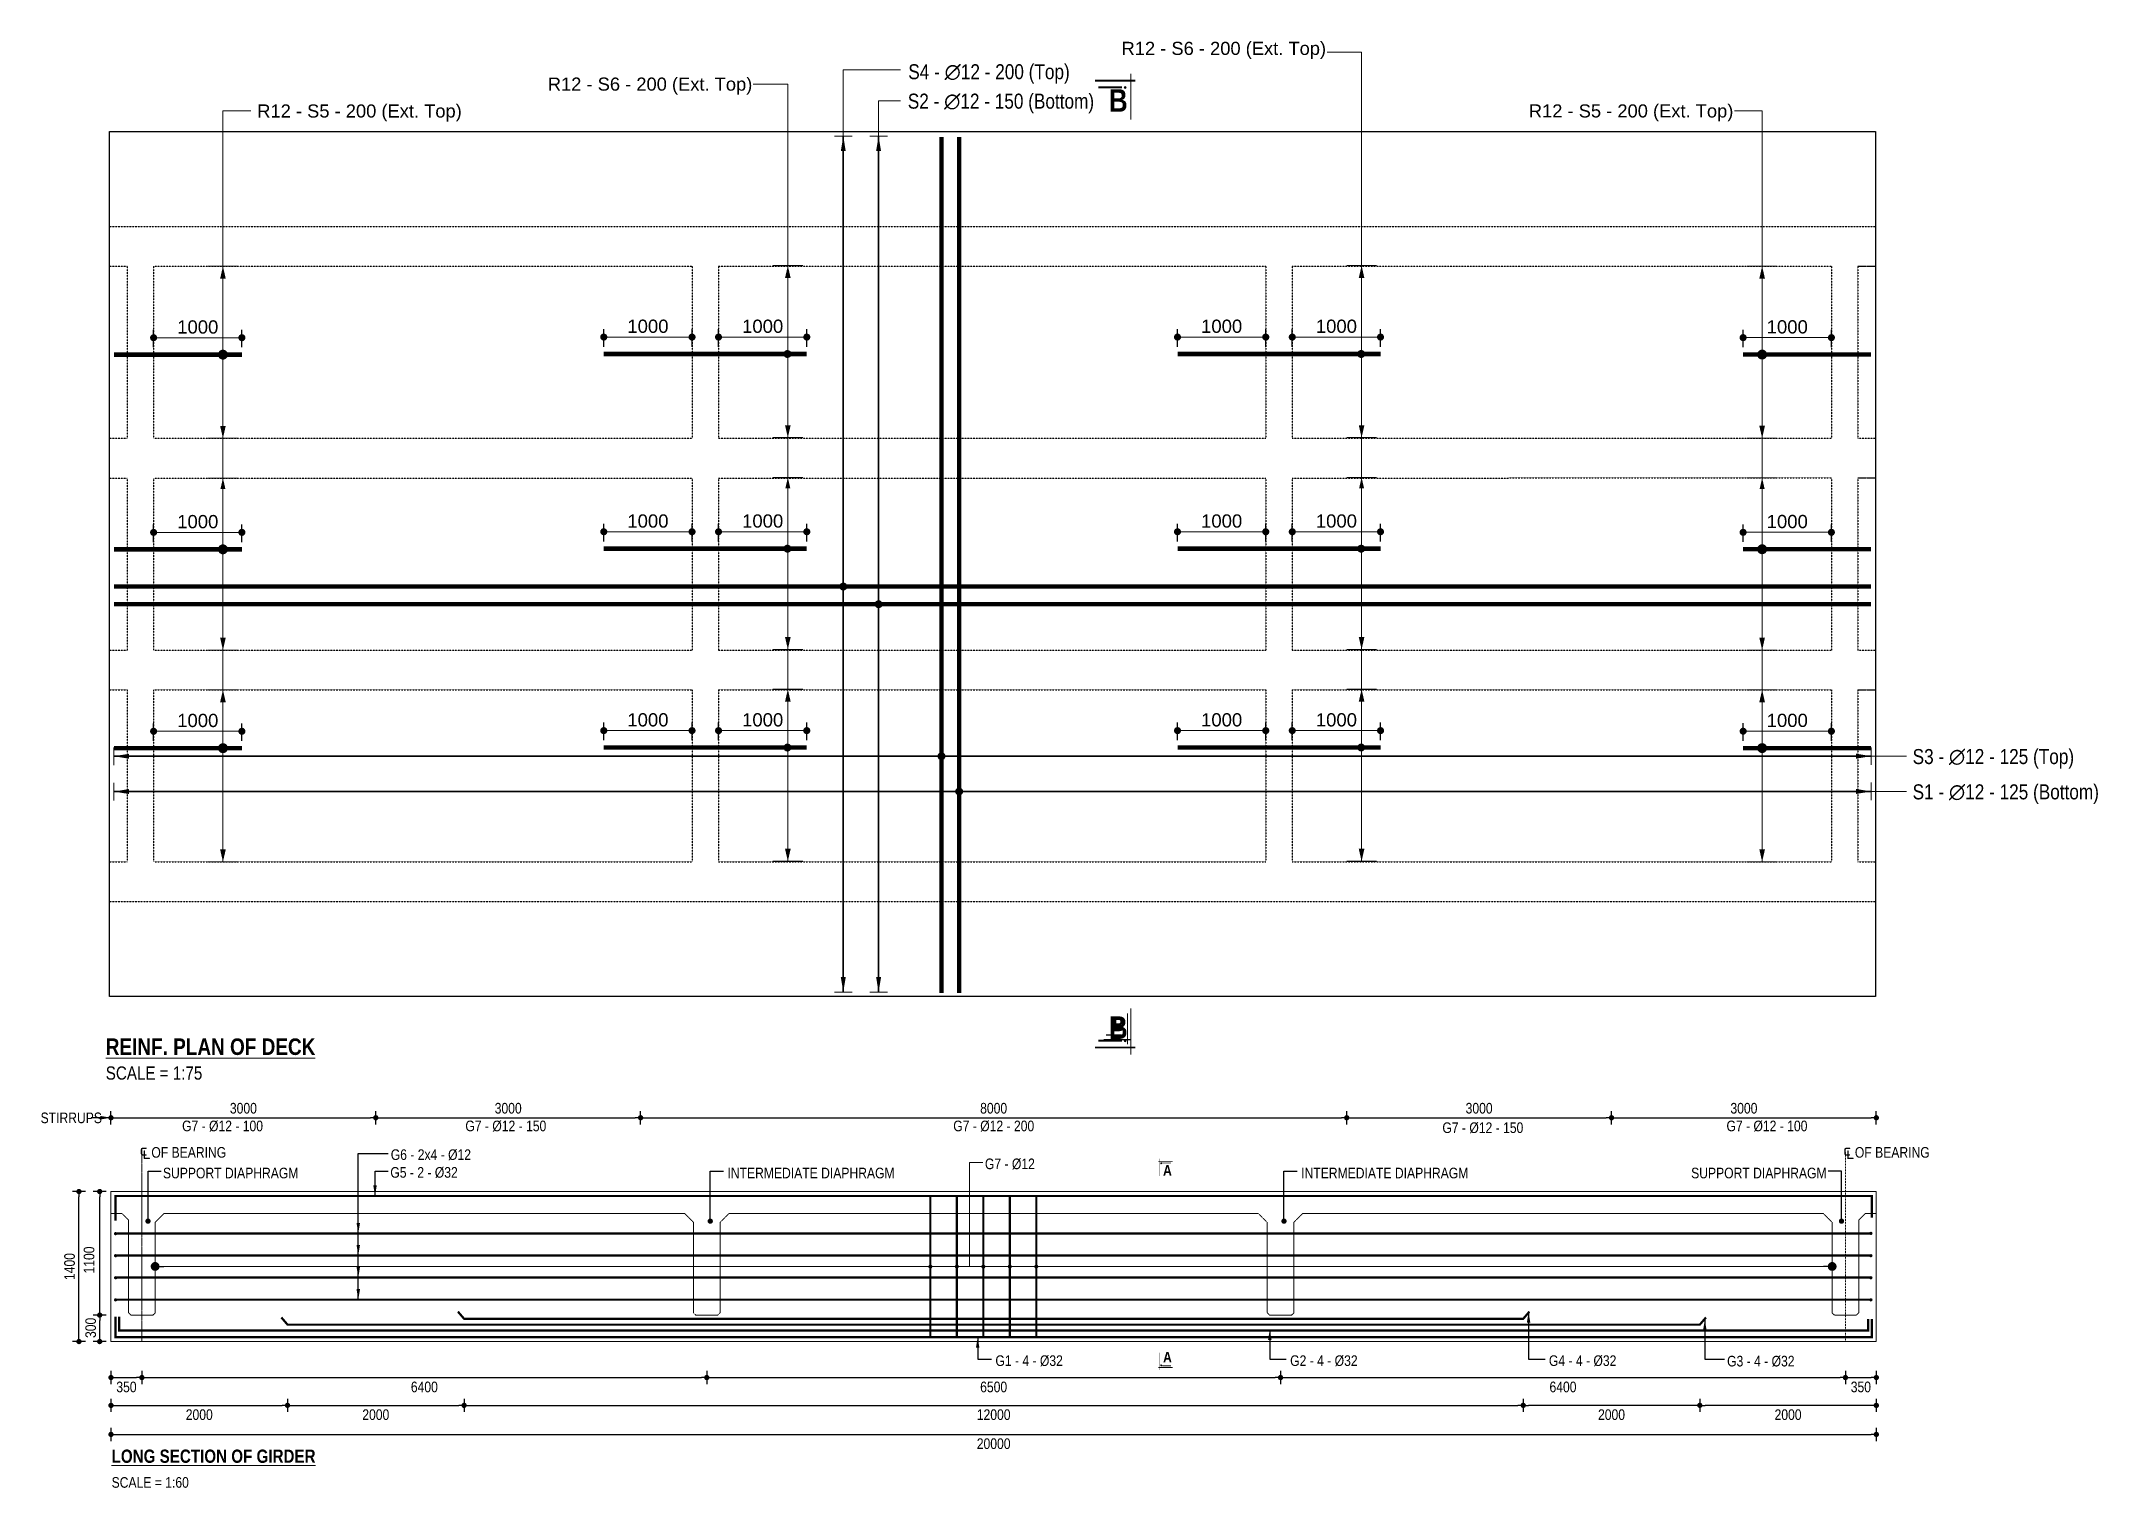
# Model space of a CAD drawing. Header units: millimetres. Extents: x 95937 to 362296, y -118999 to 39765.
# Drawn here: x 119773 to 143075, y 23305 to 39699 of the extents above; entities that cross this region are included whole.
import ezdxf

# ---------------------------------------------------------------- set-up
doc = ezdxf.new("R2010")
doc.units = ezdxf.units.MM
doc.header["$LTSCALE"] = 0.2
doc.header["$PDMODE"] = 2
doc.linetypes.add('CENTER2', pattern=[1.125, 0.75, -0.125, 0.125, -0.125])
doc.linetypes.add('DASHED', pattern=[0.75, 0.5, -0.25])
for name, color, linetype, lineweight in [('Ber', 12, 'Continuous', 35), ('Ber_Top', 80, 'DASHED', 30), ('Border', 250, 'Continuous', 20), ('Dim Arrow', 150, 'Continuous', 9), ('Dim Arrow @ 60', 150, 'Continuous', 9), ('Dim Arrow @ 85', 150, 'Continuous', 9), ('Dimision', 94, 'Continuous', 15), ('DIMS', 150, 'Continuous', 9), ('DIMS @ 60', 150, 'Continuous', 9), ('Girder', 7, 'Continuous', 15), ('Section Marks', 7, 'Continuous', 15), ('Tex @ 60', 7, 'Continuous', 15), ('Tex @ 75', 7, 'Continuous', 15), ('Text', 7, 'Continuous', 5), ('Text @ 60', 7, 'Continuous', 5), ('Text @ 85', 7, 'Continuous', 5), ('Text_Normal @ 60', 7, 'Continuous', 25), ('Text_Normal @ 85', 7, 'Continuous', 25), ('Text_Title @ 60', 1, 'Continuous', 20), ('Text_Title @ 75', 1, 'Continuous', 20)]:
    doc.layers.add(name, color=color, linetype=linetype, lineweight=lineweight)
doc.layers.add('Deck Slab', color=200, linetype='Continuous')
doc.layers.add('Girder Line', color=200, linetype='Continuous')
doc.layers.add('Defpoints @ 60', color=7, linetype='Continuous', plot=False)
doc.layers.add('Defpoints @ 75', color=7, linetype='Continuous', plot=False)
doc.styles.get("Standard").update_dxf_attribs({"font": 'arial.ttf'})
doc.styles.add('STYLE1', font='romantic.ttf', dxfattribs={"height": 85})
doc.styles.add('SWIS_B_N', font='swisscb.ttf', dxfattribs={"height": 2})
doc.styles.add('SWIS_B_T', font='swisscb.ttf', dxfattribs={"height": 2.5})
doc.styles.add('SWIS_R_N', font='swissc.ttf', dxfattribs={"height": 2})
doc.dimstyles.new('Closed_Arrow', dxfattribs={"dimtxt": 2, "dimasz": 2, "dimexe": 1.25, "dimexo": 0.75, "dimgap": 0.75, "dimtad": 2, "dimdec": 0, "dimzin": 0, "dimdsep": 46, "dimtxsty": 'SWIS_R_N', "dimblk": 'DOT', "dimcen": 0.5, "dimadec": 0, "dimazin": 0, "dimtfac": 1, "dimtdec": 0, "dimtofl": 0, "dimtmove": 0, "dimatfit": 3, "dimfxl": 1.25, "dimfxlon": 1, "dimtolj": 1, "dimtzin": 0, "dimarcsym": 0})
doc.dimstyles.new('Dot_Anno', dxfattribs={"dimtxt": 2, "dimasz": 1, "dimexe": 1.25, "dimexo": 0.75, "dimgap": 0.75, "dimtad": 2, "dimdec": 0, "dimzin": 0, "dimdsep": 46, "dimtxsty": 'SWIS_R_N', "dimblk": 'DOT', "dimcen": 0.5, "dimadec": 0, "dimazin": 0, "dimtfac": 1, "dimtdec": 0, "dimtofl": 0, "dimtmove": 0, "dimatfit": 3, "dimfxl": 1.25, "dimfxlon": 1, "dimtolj": 1, "dimtzin": 0, "dimarcsym": 0})
doc.dimstyles.new('Dot_Arrow', dxfattribs={"dimtxt": 2, "dimasz": 1, "dimexe": 1.25, "dimexo": 0.75, "dimgap": 0.75, "dimtad": 2, "dimdec": 0, "dimzin": 0, "dimdsep": 46, "dimtxsty": 'SWIS_R_N', "dimblk": 'DOT', "dimcen": 0.5, "dimadec": 0, "dimazin": 0, "dimtfac": 1, "dimtdec": 0, "dimtofl": 0, "dimtmove": 0, "dimatfit": 3, "dimldrblk": 'DOT', "dimfxl": 1.25, "dimfxlon": 1, "dimtolj": 1, "dimtzin": 0, "dimarcsym": 0})
doc.dimstyles.new('ISO-25', dxfattribs={"dimtxt": 75, "dimasz": 45, "dimexe": 125, "dimexo": 75.625, "dimgap": 60, "dimtad": 1, "dimdec": 0, "dimtxsty": 'Standard', "dimblk": 'DOT', "dimcen": 52.5, "dimclrd": 256, "dimclre": 256, "dimclrt": 256, "dimadec": 0, "dimazin": 0, "dimtfac": 1, "dimtdec": 0, "dimtix": 1, "dimtmove": 0, "dimatfit": 3, "dimldrblk": 'DOT', "dimfxl": 1, "dimlwd": -1, "dimarcsym": 0})
doc.dimstyles.get("Standard").update_dxf_attribs({"dimscale": 0, "dimtxt": 85, "dimasz": 50, "dimexe": 150, "dimexo": 50, "dimgap": 0.09, "dimtad": 0, "dimtoh": 1, "dimdec": 0, "dimzin": 0, "dimdsep": 46, "dimtxsty": 'STYLE1', "dimblk": 'DOT', "dimcen": 0.09, "dimclrd": 256, "dimclre": 256, "dimclrt": 256, "dimadec": 0, "dimazin": 0, "dimtfac": 1, "dimtdec": 0, "dimtix": 1, "dimtofl": 0, "dimtmove": 2, "dimatfit": 3, "dimldrblk": 'DOT', "dimfxl": 1, "dimtvp": 1, "dimtolj": 1, "dimtzin": 0, "dimlwd": -1, "dimlwe": -1, "dimarcsym": 0})

msp = doc.modelspace()

# ---------------------------------------------------------------- texts
at = {"layer": 'Defpoints @ 60', "style": 'SWIS_R_N'}
msp.add_text('SCALE = 1:60', height=120, dxfattribs=at).set_placement((120572, 23306.7))
at = {"layer": 'Defpoints @ 75', "style": 'SWIS_R_N'}
msp.add_text('SCALE = 1:75', height=150, dxfattribs=at).set_placement((120505.8, 27930.8))
at = {"layer": 'Tex @ 60', "linetype": 'Continuous', "ltscale": 5, "insert": (119767.3, 27557.7), "char_height": 120, "attachment_point": 1, "style": 'SWIS_R_N'}
msp.add_mtext('STIRRUPS', dxfattribs=at)
at = {"layer": 'Tex @ 75', "style": 'SWIS_B_N'}
msp.add_text('B', height=150, dxfattribs=at).set_placement((131917.6, 28479.7))
at = {"layer": 'Text'}
for s, p in [('R12 - S6 - 200 (Ext. Top)', (132013.8, 39542.3)), ('R12 - S6 - 200 (Ext. Top)', (125513.6, 39137.4)), ('R12 - S5 - 200 (Ext. Top)', (122222, 38832.7)), ('R12 - S5 - 200 (Ext. Top)', (136628.3, 38833.6))]:
    msp.add_text(s, height=148.5, dxfattribs=at).set_placement(p)
at = {"layer": 'Text @ 60', "char_height": 120, "style": 'SWIS_B_N'}
for insert, attachment_point in [((132484.3, 26843.6), 7), ((132484.3, 24845.9), 1)]:
    msp.add_mtext('A', dxfattribs=dict(at, insert=insert, attachment_point=attachment_point))
at = {"layer": 'Text @ 85', "style": 'SWIS_B_N'}
for p in [(131872.4, 38898.4), (131872.4, 28392.5)]:
    msp.add_text('B', height=255, dxfattribs=at).set_placement(p)
at = {"layer": 'Text_Normal @ 60', "style": 'SWIS_R_N'}
msp.add_text('  G7 - %%C12', height=120, dxfattribs=at).set_placement((130389.7, 26916.6))
at = {"layer": 'Text_Normal @ 60', "linetype": 'Continuous', "ltscale": 5, "char_height": 120, "attachment_point": 1, "style": 'SWIS_R_N'}
for s, insert in [('G7 - %%C12 - 100', (121370.2, 27466.2)), ('G7 - %%C12 - 150', (124579.6, 27466.2)), ('G7 - %%C12 - 200', (130107.2, 27466.2)), ('G7 - %%C12 - 150', (135648.7, 27446.2)), ('G7 - %%C12 - 100', (138867.4, 27466.2))]:
    msp.add_mtext(s, dxfattribs=dict(at, insert=insert))
at = {"layer": 'Text_Normal @ 60', "char_height": 120, "attachment_point": 1, "style": 'SWIS_R_N'}
for s, insert, width in [('{\\fISOCPEUR|b0|i0|c0|p34;\\H1.25x;℄} OF BEARING', (120888.4, 27196.6), 2074.534), ('G6 - 2x4 - %%C12 ', (123734.5, 27141.1), 1298.172), ('{\\fISOCPEUR|b0|i0|c0|p34;\\H1.25x;℄} OF BEARING', (140188.4, 27196.6), 2074.534)]:
    msp.add_mtext(s, dxfattribs=dict(at, insert=insert, width=width))
at = {"layer": 'Text_Normal @ 60', "char_height": 120, "style": 'SWIS_R_N'}
for s, insert, attachment_point in [('SUPPORT DIAPHRAGM', (121153.5, 26932.6), 1), ('G5 - 2 - %%C32 ', (123729.4, 26939.7), 1), ('INTERMEDIATE DIAPHRAGM', (127548.9, 26932.6), 1), ('INTERMEDIATE DIAPHRAGM', (134049.1, 26932.5), 1), ('SUPPORT DIAPHRAGM', (140001.6, 26932.6), 3), ('G1 - 4 - %%C32', (130584.8, 24806.5), 1), ('G2 - 4 - %%C32', (133924.1, 24806.5), 1), ('G4 - 4 - %%C32', (136855.8, 24806.5), 1), ('G3 - 4 - %%C32', (138874.2, 24801.2), 1)]:
    msp.add_mtext(s, dxfattribs=dict(at, insert=insert, attachment_point=attachment_point))
at = {"layer": 'Text_Normal @ 85', "ltscale": 20, "char_height": 170, "attachment_point": 1, "style": 'SWIS_R_N'}
for s, insert, width in [('S4 - ∅12 - 200 (Top)', (129597.7, 39437.2), 2204.37), ('S2 - ∅12 - 150 (Bottom)', (129592.3, 39103.5), 2204.37), ('S3 - ∅12 - 125 (Top)', (140976.4, 31676.9), 2716.799), ('S1 - ∅12 - 125 (Bottom)', (140976.4, 31276.9), 2716.799)]:
    msp.add_mtext(s, dxfattribs=dict(at, insert=insert, width=width))
at = {"layer": 'Text_Title @ 60', "insert": (120572, 23738.9), "char_height": 150, "attachment_point": 1, "style": 'SWIS_B_T'}
msp.add_mtext('{\\LLONG SECTION OF GIRDER}', dxfattribs=at)
at = {"layer": 'Text_Title @ 75', "style": 'SWIS_B_T'}
msp.add_text('%%UREINF. PLAN OF DECK', height=187.5, dxfattribs=at).set_placement((120505.8, 28210.5))

# ---------------------------------------------------------------- blocks, each defined once
blk = doc.blocks.new('_Dot')
at = {"color": 0, "linetype": 'ByBlock', "lineweight": -2}
blk.add_line((-0.5, 0), (-1, 0), dxfattribs=at)
at = {"color": 0, "linetype": 'ByBlock', "const_width": 0.5}
blk.add_lwpolyline([(-0.25, 0, 1), (0.25, 0, 1)], format="xyb", close=True, dxfattribs=at)
blk = doc.blocks.new('*D222')
at = {"layer": 'Defpoints', "color": 0, "ltscale": 20, "transparency": 16777216}
for p in [(120437, 26663), (120565, 26663), (120765, 25263)]:
    blk.add_point(p, dxfattribs=at)
at = {"layer": 'DIMS', "color": 0, "lineweight": -2, "ltscale": 20, "transparency": 16777216}
for p, q in [((120512, 26663), (120362, 26663)), ((120437, 25323), (120437, 26603)), ((120512, 25263), (120362, 25263))]:
    blk.add_line(p, q, dxfattribs=at)
at = {"layer": 'DIMS', "color": 0, "lineweight": -2, "ltscale": 20, "transparency": 16777216, "xscale": 60, "yscale": 60, "zscale": 60}
for p, rotation in [((120437, 26663), 90), ((120437, 25263), 270)]:
    blk.add_blockref('_Dot', p, dxfattribs=dict(at, rotation=rotation))
at = {"layer": 'DIMS', "color": 0, "ltscale": 20, "transparency": 16777216, "insert": (120317, 25887), "char_height": 120, "attachment_point": 5, "rotation": 90, "style": 'SWIS_R_N'}
blk.add_mtext('\\A1;1100', dxfattribs=at)
blk = doc.blocks.new('*D223')
at = {"layer": 'Defpoints', "color": 0, "ltscale": 20, "transparency": 16777216}
for p in [(120437, 25263), (120765, 25263), (120565, 24963)]:
    blk.add_point(p, dxfattribs=at)
at = {"layer": 'DIMS', "color": 0, "lineweight": -2, "ltscale": 20, "transparency": 16777216}
for p, q in [((120512, 25263), (120362, 25263)), ((120437, 25023), (120437, 25203)), ((120512, 24963), (120362, 24963))]:
    blk.add_line(p, q, dxfattribs=at)
at = {"layer": 'DIMS', "color": 0, "lineweight": -2, "ltscale": 20, "transparency": 16777216, "xscale": 60, "yscale": 60, "zscale": 60}
for p, rotation in [((120437, 25263), 90), ((120437, 24963), 270)]:
    blk.add_blockref('_Dot', p, dxfattribs=dict(at, rotation=rotation))
at = {"layer": 'DIMS', "color": 0, "ltscale": 20, "transparency": 16777216, "insert": (120335, 25118), "char_height": 120, "attachment_point": 5, "rotation": 90, "style": 'SWIS_R_N'}
blk.add_mtext('\\A1;300', dxfattribs=at)
blk = doc.blocks.new('*D260')
at = {"layer": 'Defpoints', "color": 0, "ltscale": 20, "transparency": 16777216}
for p in [(120565, 24963), (122565, 25155), (122565, 24240)]:
    blk.add_point(p, dxfattribs=at)
at = {"layer": 'DIMS', "color": 0, "lineweight": -2, "ltscale": 20, "transparency": 16777216}
for p, q in [((120565, 24315), (120565, 24165)), ((120625, 24240), (122505, 24240)), ((122565, 24315), (122565, 24165))]:
    blk.add_line(p, q, dxfattribs=at)
at = {"layer": 'DIMS', "color": 0, "lineweight": -2, "ltscale": 20, "transparency": 16777216, "xscale": 60, "yscale": 60, "zscale": 60, "rotation": 180}
blk.add_blockref('_Dot', (120565, 24240), dxfattribs=at)
at = {"layer": 'DIMS', "color": 0, "lineweight": -2, "ltscale": 20, "transparency": 16777216, "xscale": 60, "yscale": 60, "zscale": 60}
blk.add_blockref('_Dot', (122565, 24240), dxfattribs=at)
at = {"layer": 'DIMS', "color": 0, "ltscale": 20, "transparency": 16777216, "insert": (121565, 24134), "char_height": 120, "attachment_point": 5, "style": 'SWIS_R_N'}
blk.add_mtext('\\A1;2000', dxfattribs=at)
blk = doc.blocks.new('*D235')
at = {"layer": 'Defpoints', "color": 0, "ltscale": 20, "transparency": 16777216}
for p in [(138565, 25155), (140565, 24963), (138565, 24240)]:
    blk.add_point(p, dxfattribs=at)
at = {"layer": 'DIMS', "color": 0, "lineweight": -2, "ltscale": 20, "transparency": 16777216}
for p, q in [((138565, 24315), (138565, 24165)), ((140505, 24240), (138625, 24240)), ((140565, 24315), (140565, 24165))]:
    blk.add_line(p, q, dxfattribs=at)
at = {"layer": 'DIMS', "color": 0, "lineweight": -2, "ltscale": 20, "transparency": 16777216, "xscale": 60, "yscale": 60, "zscale": 60, "rotation": 180}
blk.add_blockref('_Dot', (138565, 24240), dxfattribs=at)
at = {"layer": 'DIMS', "color": 0, "lineweight": -2, "ltscale": 20, "transparency": 16777216, "xscale": 60, "yscale": 60, "zscale": 60}
blk.add_blockref('_Dot', (140565, 24240), dxfattribs=at)
at = {"layer": 'DIMS', "color": 0, "ltscale": 20, "transparency": 16777216, "insert": (139565, 24134), "char_height": 120, "attachment_point": 5, "style": 'SWIS_R_N'}
blk.add_mtext('\\A1;2000', dxfattribs=at)
blk = doc.blocks.new('*D224')
at = {"layer": 'Defpoints', "color": 0, "ltscale": 20, "transparency": 16777216}
for p in [(123565, 27499), (120565, 26663), (123565, 26663)]:
    blk.add_point(p, dxfattribs=at)
at = {"layer": 'DIMS', "color": 0, "lineweight": -2, "ltscale": 20, "transparency": 16777216}
for p, q in [((120565, 27424), (120565, 27574)), ((120625, 27499), (123505, 27499)), ((123565, 27424), (123565, 27574))]:
    blk.add_line(p, q, dxfattribs=at)
at = {"layer": 'DIMS', "color": 0, "lineweight": -2, "ltscale": 20, "transparency": 16777216, "xscale": 60, "yscale": 60, "zscale": 60, "rotation": 180}
blk.add_blockref('_Dot', (120565, 27499), dxfattribs=at)
at = {"layer": 'DIMS', "color": 0, "lineweight": -2, "ltscale": 20, "transparency": 16777216, "xscale": 60, "yscale": 60, "zscale": 60}
blk.add_blockref('_Dot', (123565, 27499), dxfattribs=at)
at = {"layer": 'DIMS', "color": 0, "ltscale": 20, "transparency": 16777216, "insert": (122065, 27606), "char_height": 120, "attachment_point": 5, "style": 'SWIS_R_N'}
blk.add_mtext('\\A1;3000', dxfattribs=at)
blk = doc.blocks.new('*D225')
at = {"layer": 'Defpoints', "color": 0, "ltscale": 20, "transparency": 16777216}
for p in [(126565, 27499), (123565, 26663), (126565, 26663)]:
    blk.add_point(p, dxfattribs=at)
at = {"layer": 'DIMS', "color": 0, "lineweight": -2, "ltscale": 20, "transparency": 16777216}
for p, q in [((123565, 27424), (123565, 27574)), ((123625, 27499), (126505, 27499)), ((126565, 27424), (126565, 27574))]:
    blk.add_line(p, q, dxfattribs=at)
at = {"layer": 'DIMS', "color": 0, "lineweight": -2, "ltscale": 20, "transparency": 16777216, "xscale": 60, "yscale": 60, "zscale": 60, "rotation": 180}
blk.add_blockref('_Dot', (123565, 27499), dxfattribs=at)
at = {"layer": 'DIMS', "color": 0, "lineweight": -2, "ltscale": 20, "transparency": 16777216, "xscale": 60, "yscale": 60, "zscale": 60}
blk.add_blockref('_Dot', (126565, 27499), dxfattribs=at)
at = {"layer": 'DIMS', "color": 0, "ltscale": 20, "transparency": 16777216, "insert": (125065, 27606), "char_height": 120, "attachment_point": 5, "style": 'SWIS_R_N'}
blk.add_mtext('\\A1;3000', dxfattribs=at)
blk = doc.blocks.new('*D226')
at = {"layer": 'Defpoints', "color": 0, "ltscale": 20, "transparency": 16777216}
for p in [(134565, 27499), (126565, 26663), (134565, 26663)]:
    blk.add_point(p, dxfattribs=at)
at = {"layer": 'DIMS', "color": 0, "lineweight": -2, "ltscale": 20, "transparency": 16777216}
for p, q in [((126565, 27424), (126565, 27574)), ((126625, 27499), (134505, 27499)), ((134565, 27424), (134565, 27574))]:
    blk.add_line(p, q, dxfattribs=at)
at = {"layer": 'DIMS', "color": 0, "lineweight": -2, "ltscale": 20, "transparency": 16777216, "xscale": 60, "yscale": 60, "zscale": 60, "rotation": 180}
blk.add_blockref('_Dot', (126565, 27499), dxfattribs=at)
at = {"layer": 'DIMS', "color": 0, "lineweight": -2, "ltscale": 20, "transparency": 16777216, "xscale": 60, "yscale": 60, "zscale": 60}
blk.add_blockref('_Dot', (134565, 27499), dxfattribs=at)
at = {"layer": 'DIMS', "color": 0, "ltscale": 20, "transparency": 16777216, "insert": (130565, 27606), "char_height": 120, "attachment_point": 5, "style": 'SWIS_R_N'}
blk.add_mtext('\\A1;8000', dxfattribs=at)
blk = doc.blocks.new('*D227')
at = {"layer": 'Defpoints', "color": 0, "ltscale": 20, "transparency": 16777216}
for p in [(137565, 27499), (134565, 26663), (137565, 26663)]:
    blk.add_point(p, dxfattribs=at)
at = {"layer": 'DIMS', "color": 0, "lineweight": -2, "ltscale": 20, "transparency": 16777216}
for p, q in [((134565, 27424), (134565, 27574)), ((134625, 27499), (137505, 27499)), ((137565, 27424), (137565, 27574))]:
    blk.add_line(p, q, dxfattribs=at)
at = {"layer": 'DIMS', "color": 0, "lineweight": -2, "ltscale": 20, "transparency": 16777216, "xscale": 60, "yscale": 60, "zscale": 60, "rotation": 180}
blk.add_blockref('_Dot', (134565, 27499), dxfattribs=at)
at = {"layer": 'DIMS', "color": 0, "lineweight": -2, "ltscale": 20, "transparency": 16777216, "xscale": 60, "yscale": 60, "zscale": 60}
blk.add_blockref('_Dot', (137565, 27499), dxfattribs=at)
at = {"layer": 'DIMS', "color": 0, "ltscale": 20, "transparency": 16777216, "insert": (136065, 27606), "char_height": 120, "attachment_point": 5, "style": 'SWIS_R_N'}
blk.add_mtext('\\A1;3000', dxfattribs=at)
blk = doc.blocks.new('*D228')
at = {"layer": 'Defpoints', "color": 0, "ltscale": 20, "transparency": 16777216}
for p in [(140565, 27499), (137565, 26663), (140565, 26663)]:
    blk.add_point(p, dxfattribs=at)
at = {"layer": 'DIMS', "color": 0, "lineweight": -2, "ltscale": 20, "transparency": 16777216}
for p, q in [((137565, 27424), (137565, 27574)), ((137625, 27499), (140505, 27499)), ((140565, 27424), (140565, 27574))]:
    blk.add_line(p, q, dxfattribs=at)
at = {"layer": 'DIMS', "color": 0, "lineweight": -2, "ltscale": 20, "transparency": 16777216, "xscale": 60, "yscale": 60, "zscale": 60, "rotation": 180}
blk.add_blockref('_Dot', (137565, 27499), dxfattribs=at)
at = {"layer": 'DIMS', "color": 0, "lineweight": -2, "ltscale": 20, "transparency": 16777216, "xscale": 60, "yscale": 60, "zscale": 60}
blk.add_blockref('_Dot', (140565, 27499), dxfattribs=at)
at = {"layer": 'DIMS', "color": 0, "ltscale": 20, "transparency": 16777216, "insert": (139065, 27606), "char_height": 120, "attachment_point": 5, "style": 'SWIS_R_N'}
blk.add_mtext('\\A1;3000', dxfattribs=at)
blk = doc.blocks.new('*D261')
at = {"layer": 'Defpoints', "color": 0, "ltscale": 20, "transparency": 16777216}
for p in [(124565, 25221), (136565, 25221), (136565, 24240)]:
    blk.add_point(p, dxfattribs=at)
at = {"layer": 'DIMS', "color": 0, "lineweight": -2, "ltscale": 20, "transparency": 16777216}
for p, q in [((124565, 24315), (124565, 24165)), ((124625, 24240), (136505, 24240)), ((136565, 24315), (136565, 24165))]:
    blk.add_line(p, q, dxfattribs=at)
at = {"layer": 'DIMS', "color": 0, "lineweight": -2, "ltscale": 20, "transparency": 16777216, "xscale": 60, "yscale": 60, "zscale": 60, "rotation": 180}
blk.add_blockref('_Dot', (124565, 24240), dxfattribs=at)
at = {"layer": 'DIMS', "color": 0, "lineweight": -2, "ltscale": 20, "transparency": 16777216, "xscale": 60, "yscale": 60, "zscale": 60}
blk.add_blockref('_Dot', (136565, 24240), dxfattribs=at)
at = {"layer": 'DIMS', "color": 0, "ltscale": 20, "transparency": 16777216, "insert": (130565, 24134), "char_height": 120, "attachment_point": 5, "style": 'SWIS_R_N'}
blk.add_mtext('\\A1;12000', dxfattribs=at)
blk = doc.blocks.new('*D229')
at = {"layer": 'Defpoints', "color": 0, "ltscale": 20, "transparency": 16777216}
for p in [(120565, 24963), (120915, 24963), (120915, 24555)]:
    blk.add_point(p, dxfattribs=at)
at = {"layer": 'DIMS', "color": 0, "lineweight": -2, "ltscale": 20, "transparency": 16777216}
for p, q in [((120565, 24630), (120565, 24480)), ((120625, 24555), (120855, 24555)), ((120915, 24630), (120915, 24480))]:
    blk.add_line(p, q, dxfattribs=at)
at = {"layer": 'DIMS', "color": 0, "lineweight": -2, "ltscale": 20, "transparency": 16777216, "xscale": 60, "yscale": 60, "zscale": 60, "rotation": 180}
blk.add_blockref('_Dot', (120565, 24555), dxfattribs=at)
at = {"layer": 'DIMS', "color": 0, "lineweight": -2, "ltscale": 20, "transparency": 16777216, "xscale": 60, "yscale": 60, "zscale": 60}
blk.add_blockref('_Dot', (120915, 24555), dxfattribs=at)
at = {"layer": 'DIMS', "color": 0, "ltscale": 20, "transparency": 16777216, "insert": (120740, 24448), "char_height": 120, "attachment_point": 5, "style": 'SWIS_R_N'}
blk.add_mtext('\\A1;350', dxfattribs=at)
blk = doc.blocks.new('*D230')
at = {"layer": 'Defpoints', "color": 0, "ltscale": 20, "transparency": 16777216}
for p in [(127315, 25263), (120915, 24963), (127315, 24555)]:
    blk.add_point(p, dxfattribs=at)
at = {"layer": 'DIMS', "color": 0, "lineweight": -2, "ltscale": 20, "transparency": 16777216}
for p, q in [((120915, 24630), (120915, 24480)), ((120975, 24555), (127255, 24555)), ((127315, 24630), (127315, 24480))]:
    blk.add_line(p, q, dxfattribs=at)
at = {"layer": 'DIMS', "color": 0, "lineweight": -2, "ltscale": 20, "transparency": 16777216, "xscale": 60, "yscale": 60, "zscale": 60, "rotation": 180}
blk.add_blockref('_Dot', (120915, 24555), dxfattribs=at)
at = {"layer": 'DIMS', "color": 0, "lineweight": -2, "ltscale": 20, "transparency": 16777216, "xscale": 60, "yscale": 60, "zscale": 60}
blk.add_blockref('_Dot', (127315, 24555), dxfattribs=at)
at = {"layer": 'DIMS', "color": 0, "ltscale": 20, "transparency": 16777216, "insert": (124115, 24448), "char_height": 120, "attachment_point": 5, "style": 'SWIS_R_N'}
blk.add_mtext('\\A1;6400', dxfattribs=at)
blk = doc.blocks.new('*D231')
at = {"layer": 'Defpoints', "color": 0, "ltscale": 20, "transparency": 16777216}
for p in [(127315, 25263), (133815, 25263), (133815, 24555)]:
    blk.add_point(p, dxfattribs=at)
at = {"layer": 'DIMS', "color": 0, "lineweight": -2, "ltscale": 20, "transparency": 16777216}
for p, q in [((127315, 24630), (127315, 24480)), ((127375, 24555), (133755, 24555)), ((133815, 24630), (133815, 24480))]:
    blk.add_line(p, q, dxfattribs=at)
at = {"layer": 'DIMS', "color": 0, "lineweight": -2, "ltscale": 20, "transparency": 16777216, "xscale": 60, "yscale": 60, "zscale": 60, "rotation": 180}
blk.add_blockref('_Dot', (127315, 24555), dxfattribs=at)
at = {"layer": 'DIMS', "color": 0, "lineweight": -2, "ltscale": 20, "transparency": 16777216, "xscale": 60, "yscale": 60, "zscale": 60}
blk.add_blockref('_Dot', (133815, 24555), dxfattribs=at)
at = {"layer": 'DIMS', "color": 0, "ltscale": 20, "transparency": 16777216, "insert": (130565, 24448), "char_height": 120, "attachment_point": 5, "style": 'SWIS_R_N'}
blk.add_mtext('\\A1;6500', dxfattribs=at)
blk = doc.blocks.new('*D232')
at = {"layer": 'Defpoints', "color": 0, "ltscale": 20, "transparency": 16777216}
for p in [(140215, 25263), (140565, 24963), (140565, 24555)]:
    blk.add_point(p, dxfattribs=at)
at = {"layer": 'DIMS', "color": 0, "lineweight": -2, "ltscale": 20, "transparency": 16777216}
for p, q in [((140215, 24630), (140215, 24480)), ((140275, 24555), (140505, 24555)), ((140565, 24630), (140565, 24480))]:
    blk.add_line(p, q, dxfattribs=at)
at = {"layer": 'DIMS', "color": 0, "lineweight": -2, "ltscale": 20, "transparency": 16777216, "xscale": 60, "yscale": 60, "zscale": 60, "rotation": 180}
blk.add_blockref('_Dot', (140215, 24555), dxfattribs=at)
at = {"layer": 'DIMS', "color": 0, "lineweight": -2, "ltscale": 20, "transparency": 16777216, "xscale": 60, "yscale": 60, "zscale": 60}
blk.add_blockref('_Dot', (140565, 24555), dxfattribs=at)
at = {"layer": 'DIMS', "color": 0, "ltscale": 20, "transparency": 16777216, "insert": (140390, 24448), "char_height": 120, "attachment_point": 5, "style": 'SWIS_R_N'}
blk.add_mtext('\\A1;350', dxfattribs=at)
blk = doc.blocks.new('*D233')
at = {"layer": 'Defpoints', "color": 0, "ltscale": 20, "transparency": 16777216}
for p in [(120202, 26663), (120565, 26663), (120565, 24963)]:
    blk.add_point(p, dxfattribs=at)
at = {"layer": 'DIMS', "color": 0, "lineweight": -2, "ltscale": 20, "transparency": 16777216}
for p, q in [((120277, 26663), (120127, 26663)), ((120202, 25023), (120202, 26603)), ((120277, 24963), (120127, 24963))]:
    blk.add_line(p, q, dxfattribs=at)
at = {"layer": 'DIMS', "color": 0, "lineweight": -2, "ltscale": 20, "transparency": 16777216, "xscale": 60, "yscale": 60, "zscale": 60}
for p, rotation in [((120202, 26663), 90), ((120202, 24963), 270)]:
    blk.add_blockref('_Dot', p, dxfattribs=dict(at, rotation=rotation))
at = {"layer": 'DIMS', "color": 0, "ltscale": 20, "transparency": 16777216, "insert": (120096, 25813), "char_height": 120, "attachment_point": 5, "rotation": 90, "style": 'SWIS_R_N'}
blk.add_mtext('\\A1;1400', dxfattribs=at)
blk = doc.blocks.new('*D234')
at = {"layer": 'Defpoints', "color": 0, "ltscale": 20, "transparency": 16777216}
for p in [(120565, 24963), (140565, 24963), (140565, 23911)]:
    blk.add_point(p, dxfattribs=at)
at = {"layer": 'DIMS', "color": 0, "lineweight": -2, "ltscale": 20, "transparency": 16777216}
for p, q in [((120565, 23986), (120565, 23836)), ((120625, 23911), (140505, 23911)), ((140565, 23986), (140565, 23836))]:
    blk.add_line(p, q, dxfattribs=at)
at = {"layer": 'DIMS', "color": 0, "lineweight": -2, "ltscale": 20, "transparency": 16777216, "xscale": 60, "yscale": 60, "zscale": 60, "rotation": 180}
blk.add_blockref('_Dot', (120565, 23911), dxfattribs=at)
at = {"layer": 'DIMS', "color": 0, "lineweight": -2, "ltscale": 20, "transparency": 16777216, "xscale": 60, "yscale": 60, "zscale": 60}
blk.add_blockref('_Dot', (140565, 23911), dxfattribs=at)
at = {"layer": 'DIMS', "color": 0, "ltscale": 20, "transparency": 16777216, "insert": (130565, 23805), "char_height": 120, "attachment_point": 5, "style": 'SWIS_R_N'}
blk.add_mtext('\\A1;20000', dxfattribs=at)
blk = doc.blocks.new('*D259')
at = {"layer": 'Defpoints', "color": 0, "ltscale": 20, "transparency": 16777216}
for p in [(124565, 25221), (122565, 25155), (124565, 24240)]:
    blk.add_point(p, dxfattribs=at)
at = {"layer": 'DIMS', "color": 0, "lineweight": -2, "ltscale": 20, "transparency": 16777216}
for p, q in [((122565, 24315), (122565, 24165)), ((122625, 24240), (124505, 24240)), ((124565, 24315), (124565, 24165))]:
    blk.add_line(p, q, dxfattribs=at)
at = {"layer": 'DIMS', "color": 0, "lineweight": -2, "ltscale": 20, "transparency": 16777216, "xscale": 60, "yscale": 60, "zscale": 60, "rotation": 180}
blk.add_blockref('_Dot', (122565, 24240), dxfattribs=at)
at = {"layer": 'DIMS', "color": 0, "lineweight": -2, "ltscale": 20, "transparency": 16777216, "xscale": 60, "yscale": 60, "zscale": 60}
blk.add_blockref('_Dot', (124565, 24240), dxfattribs=at)
at = {"layer": 'DIMS', "color": 0, "ltscale": 20, "transparency": 16777216, "insert": (123565, 24134), "char_height": 120, "attachment_point": 5, "style": 'SWIS_R_N'}
blk.add_mtext('\\A1;2000', dxfattribs=at)
blk = doc.blocks.new('*D236')
at = {"layer": 'Defpoints', "color": 0, "ltscale": 20, "transparency": 16777216}
for p in [(136565, 25221), (138565, 25155), (136565, 24240)]:
    blk.add_point(p, dxfattribs=at)
at = {"layer": 'DIMS', "color": 0, "lineweight": -2, "ltscale": 20, "transparency": 16777216}
for p, q in [((136565, 24315), (136565, 24165)), ((138505, 24240), (136625, 24240)), ((138565, 24315), (138565, 24165))]:
    blk.add_line(p, q, dxfattribs=at)
at = {"layer": 'DIMS', "color": 0, "lineweight": -2, "ltscale": 20, "transparency": 16777216, "xscale": 60, "yscale": 60, "zscale": 60, "rotation": 180}
blk.add_blockref('_Dot', (136565, 24240), dxfattribs=at)
at = {"layer": 'DIMS', "color": 0, "lineweight": -2, "ltscale": 20, "transparency": 16777216, "xscale": 60, "yscale": 60, "zscale": 60}
blk.add_blockref('_Dot', (138565, 24240), dxfattribs=at)
at = {"layer": 'DIMS', "color": 0, "ltscale": 20, "transparency": 16777216, "insert": (137565, 24134), "char_height": 120, "attachment_point": 5, "style": 'SWIS_R_N'}
blk.add_mtext('\\A1;2000', dxfattribs=at)
blk = doc.blocks.new('*D237')
at = {"layer": 'Defpoints', "color": 0, "ltscale": 20, "transparency": 16777216}
for p in [(133815, 25263), (140215, 24963), (140215, 24555)]:
    blk.add_point(p, dxfattribs=at)
at = {"layer": 'DIMS', "color": 0, "lineweight": -2, "ltscale": 20, "transparency": 16777216}
for p, q in [((133815, 24630), (133815, 24480)), ((133875, 24555), (140155, 24555)), ((140215, 24630), (140215, 24480))]:
    blk.add_line(p, q, dxfattribs=at)
at = {"layer": 'DIMS', "color": 0, "lineweight": -2, "ltscale": 20, "transparency": 16777216, "xscale": 60, "yscale": 60, "zscale": 60, "rotation": 180}
blk.add_blockref('_Dot', (133815, 24555), dxfattribs=at)
at = {"layer": 'DIMS', "color": 0, "lineweight": -2, "ltscale": 20, "transparency": 16777216, "xscale": 60, "yscale": 60, "zscale": 60}
blk.add_blockref('_Dot', (140215, 24555), dxfattribs=at)
at = {"layer": 'DIMS', "color": 0, "ltscale": 20, "transparency": 16777216, "insert": (137015, 24448), "char_height": 120, "attachment_point": 5, "style": 'SWIS_R_N'}
blk.add_mtext('\\A1;6400', dxfattribs=at)
blk = doc.blocks.new('*D262')
at = {"layer": 'Defpoints', "color": 0, "ltscale": 10, "transparency": 16777216}
for p in [(127448, 36161), (128448, 36345), (128448, 36161)]:
    blk.add_point(p, dxfattribs=at)
at = {"layer": 'Dimision', "lineweight": -2, "ltscale": 10, "transparency": 16777216}
for p, q in [((127448, 36236), (127448, 36435)), ((128448, 36236), (128448, 36435))]:
    blk.add_line(p, q, dxfattribs=at)
at = {"layer": 'Dimision', "ltscale": 10, "transparency": 16777216}
blk.add_line((127528, 36345), (128368, 36345), dxfattribs=at)
at = {"layer": 'Dimision', "ltscale": 10, "transparency": 16777216, "xscale": 80, "yscale": 80, "zscale": 80, "rotation": 180}
blk.add_blockref('_Dot', (127448, 36345), dxfattribs=at)
at = {"layer": 'Dimision', "ltscale": 10, "transparency": 16777216, "xscale": 80, "yscale": 80, "zscale": 80}
blk.add_blockref('_Dot', (128448, 36345), dxfattribs=at)
at = {"layer": 'Dimision', "lineweight": 13, "ltscale": 10, "transparency": 16777216, "insert": (127948, 36467), "char_height": 150, "attachment_point": 5}
blk.add_mtext('1000', dxfattribs=at)
blk = doc.blocks.new('*D263')
at = {"layer": 'Defpoints', "color": 0, "ltscale": 10, "transparency": 16777216}
for p in [(126148, 36345), (126148, 36161), (127148, 36161)]:
    blk.add_point(p, dxfattribs=at)
at = {"layer": 'Dimision', "lineweight": -2, "ltscale": 10, "transparency": 16777216}
for p, q in [((126148, 36236), (126148, 36435)), ((127148, 36236), (127148, 36435))]:
    blk.add_line(p, q, dxfattribs=at)
at = {"layer": 'Dimision', "ltscale": 10, "transparency": 16777216}
blk.add_line((127068, 36345), (126228, 36345), dxfattribs=at)
at = {"layer": 'Dimision', "ltscale": 10, "transparency": 16777216, "xscale": 80, "yscale": 80, "zscale": 80, "rotation": 180}
blk.add_blockref('_Dot', (126148, 36345), dxfattribs=at)
at = {"layer": 'Dimision', "ltscale": 10, "transparency": 16777216, "xscale": 80, "yscale": 80, "zscale": 80}
blk.add_blockref('_Dot', (127148, 36345), dxfattribs=at)
at = {"layer": 'Dimision', "lineweight": 13, "ltscale": 10, "transparency": 16777216, "insert": (126648, 36467), "char_height": 150, "attachment_point": 5}
blk.add_mtext('1000', dxfattribs=at)
blk = doc.blocks.new('*D264')
at = {"layer": 'Defpoints', "color": 0, "ltscale": 10, "transparency": 16777216}
for p in [(128448, 34139), (127448, 33955), (128448, 33955)]:
    blk.add_point(p, dxfattribs=at)
at = {"layer": 'Dimision', "lineweight": -2, "ltscale": 10, "transparency": 16777216}
for p, q in [((127448, 34030), (127448, 34229)), ((128448, 34030), (128448, 34229))]:
    blk.add_line(p, q, dxfattribs=at)
at = {"layer": 'Dimision', "ltscale": 10, "transparency": 16777216}
blk.add_line((127528, 34139), (128368, 34139), dxfattribs=at)
at = {"layer": 'Dimision', "ltscale": 10, "transparency": 16777216, "xscale": 80, "yscale": 80, "zscale": 80, "rotation": 180}
blk.add_blockref('_Dot', (127448, 34139), dxfattribs=at)
at = {"layer": 'Dimision', "ltscale": 10, "transparency": 16777216, "xscale": 80, "yscale": 80, "zscale": 80}
blk.add_blockref('_Dot', (128448, 34139), dxfattribs=at)
at = {"layer": 'Dimision', "lineweight": 13, "ltscale": 10, "transparency": 16777216, "insert": (127948, 34260), "char_height": 150, "attachment_point": 5}
blk.add_mtext('1000', dxfattribs=at)
blk = doc.blocks.new('*D265')
at = {"layer": 'Defpoints', "color": 0, "ltscale": 10, "transparency": 16777216}
for p in [(126148, 34139), (126148, 33955), (127148, 33955)]:
    blk.add_point(p, dxfattribs=at)
at = {"layer": 'Dimision', "lineweight": -2, "ltscale": 10, "transparency": 16777216}
for p, q in [((126148, 34030), (126148, 34229)), ((127148, 34030), (127148, 34229))]:
    blk.add_line(p, q, dxfattribs=at)
at = {"layer": 'Dimision', "ltscale": 10, "transparency": 16777216}
blk.add_line((127068, 34139), (126228, 34139), dxfattribs=at)
at = {"layer": 'Dimision', "ltscale": 10, "transparency": 16777216, "xscale": 80, "yscale": 80, "zscale": 80, "rotation": 180}
blk.add_blockref('_Dot', (126148, 34139), dxfattribs=at)
at = {"layer": 'Dimision', "ltscale": 10, "transparency": 16777216, "xscale": 80, "yscale": 80, "zscale": 80}
blk.add_blockref('_Dot', (127148, 34139), dxfattribs=at)
at = {"layer": 'Dimision', "lineweight": 13, "ltscale": 10, "transparency": 16777216, "insert": (126648, 34260), "char_height": 150, "attachment_point": 5}
blk.add_mtext('1000', dxfattribs=at)
blk = doc.blocks.new('*D266')
at = {"layer": 'Defpoints', "color": 0, "ltscale": 10, "transparency": 16777216}
for p in [(127448, 31701), (128448, 31886), (128448, 31701)]:
    blk.add_point(p, dxfattribs=at)
at = {"layer": 'Dimision', "lineweight": -2, "ltscale": 10, "transparency": 16777216}
for p, q in [((127448, 31777), (127448, 31976)), ((128448, 31777), (128448, 31976))]:
    blk.add_line(p, q, dxfattribs=at)
at = {"layer": 'Dimision', "ltscale": 10, "transparency": 16777216}
blk.add_line((127528, 31886), (128368, 31886), dxfattribs=at)
at = {"layer": 'Dimision', "ltscale": 10, "transparency": 16777216, "xscale": 80, "yscale": 80, "zscale": 80, "rotation": 180}
blk.add_blockref('_Dot', (127448, 31886), dxfattribs=at)
at = {"layer": 'Dimision', "ltscale": 10, "transparency": 16777216, "xscale": 80, "yscale": 80, "zscale": 80}
blk.add_blockref('_Dot', (128448, 31886), dxfattribs=at)
at = {"layer": 'Dimision', "lineweight": 13, "ltscale": 10, "transparency": 16777216, "insert": (127948, 32007), "char_height": 150, "attachment_point": 5}
blk.add_mtext('1000', dxfattribs=at)
blk = doc.blocks.new('*D267')
at = {"layer": 'Defpoints', "color": 0, "ltscale": 10, "transparency": 16777216}
for p in [(126148, 31886), (126148, 31701), (127148, 31701)]:
    blk.add_point(p, dxfattribs=at)
at = {"layer": 'Dimision', "lineweight": -2, "ltscale": 10, "transparency": 16777216}
for p, q in [((126148, 31777), (126148, 31976)), ((127148, 31777), (127148, 31976))]:
    blk.add_line(p, q, dxfattribs=at)
at = {"layer": 'Dimision', "ltscale": 10, "transparency": 16777216}
blk.add_line((127068, 31886), (126228, 31886), dxfattribs=at)
at = {"layer": 'Dimision', "ltscale": 10, "transparency": 16777216, "xscale": 80, "yscale": 80, "zscale": 80, "rotation": 180}
blk.add_blockref('_Dot', (126148, 31886), dxfattribs=at)
at = {"layer": 'Dimision', "ltscale": 10, "transparency": 16777216, "xscale": 80, "yscale": 80, "zscale": 80}
blk.add_blockref('_Dot', (127148, 31886), dxfattribs=at)
at = {"layer": 'Dimision', "lineweight": 13, "ltscale": 10, "transparency": 16777216, "insert": (126648, 32007), "char_height": 150, "attachment_point": 5}
blk.add_mtext('1000', dxfattribs=at)
blk = doc.blocks.new('*D268')
at = {"layer": 'Defpoints', "color": 0, "ltscale": 10, "transparency": 16777216}
for p in [(133948, 36161), (134948, 36345), (134948, 36161)]:
    blk.add_point(p, dxfattribs=at)
at = {"layer": 'Dimision', "lineweight": -2, "ltscale": 10, "transparency": 16777216}
for p, q in [((133948, 36236), (133948, 36435)), ((134948, 36236), (134948, 36435))]:
    blk.add_line(p, q, dxfattribs=at)
at = {"layer": 'Dimision', "ltscale": 10, "transparency": 16777216}
blk.add_line((134028, 36345), (134868, 36345), dxfattribs=at)
at = {"layer": 'Dimision', "ltscale": 10, "transparency": 16777216, "xscale": 80, "yscale": 80, "zscale": 80, "rotation": 180}
blk.add_blockref('_Dot', (133948, 36345), dxfattribs=at)
at = {"layer": 'Dimision', "ltscale": 10, "transparency": 16777216, "xscale": 80, "yscale": 80, "zscale": 80}
blk.add_blockref('_Dot', (134948, 36345), dxfattribs=at)
at = {"layer": 'Dimision', "lineweight": 13, "ltscale": 10, "transparency": 16777216, "insert": (134448, 36467), "char_height": 150, "attachment_point": 5}
blk.add_mtext('1000', dxfattribs=at)
blk = doc.blocks.new('*D269')
at = {"layer": 'Defpoints', "color": 0, "ltscale": 10, "transparency": 16777216}
for p in [(132648, 36345), (132648, 36161), (133648, 36161)]:
    blk.add_point(p, dxfattribs=at)
at = {"layer": 'Dimision', "lineweight": -2, "ltscale": 10, "transparency": 16777216}
for p, q in [((132648, 36236), (132648, 36435)), ((133648, 36236), (133648, 36435))]:
    blk.add_line(p, q, dxfattribs=at)
at = {"layer": 'Dimision', "ltscale": 10, "transparency": 16777216}
blk.add_line((133568, 36345), (132728, 36345), dxfattribs=at)
at = {"layer": 'Dimision', "ltscale": 10, "transparency": 16777216, "xscale": 80, "yscale": 80, "zscale": 80, "rotation": 180}
blk.add_blockref('_Dot', (132648, 36345), dxfattribs=at)
at = {"layer": 'Dimision', "ltscale": 10, "transparency": 16777216, "xscale": 80, "yscale": 80, "zscale": 80}
blk.add_blockref('_Dot', (133648, 36345), dxfattribs=at)
at = {"layer": 'Dimision', "lineweight": 13, "ltscale": 10, "transparency": 16777216, "insert": (133148, 36467), "char_height": 150, "attachment_point": 5}
blk.add_mtext('1000', dxfattribs=at)
blk = doc.blocks.new('*D270')
at = {"layer": 'Defpoints', "color": 0, "ltscale": 10, "transparency": 16777216}
for p in [(134948, 34139), (133948, 33955), (134948, 33955)]:
    blk.add_point(p, dxfattribs=at)
at = {"layer": 'Dimision', "lineweight": -2, "ltscale": 10, "transparency": 16777216}
for p, q in [((133948, 34030), (133948, 34229)), ((134948, 34030), (134948, 34229))]:
    blk.add_line(p, q, dxfattribs=at)
at = {"layer": 'Dimision', "ltscale": 10, "transparency": 16777216}
blk.add_line((134028, 34139), (134868, 34139), dxfattribs=at)
at = {"layer": 'Dimision', "ltscale": 10, "transparency": 16777216, "xscale": 80, "yscale": 80, "zscale": 80, "rotation": 180}
blk.add_blockref('_Dot', (133948, 34139), dxfattribs=at)
at = {"layer": 'Dimision', "ltscale": 10, "transparency": 16777216, "xscale": 80, "yscale": 80, "zscale": 80}
blk.add_blockref('_Dot', (134948, 34139), dxfattribs=at)
at = {"layer": 'Dimision', "lineweight": 13, "ltscale": 10, "transparency": 16777216, "insert": (134448, 34260), "char_height": 150, "attachment_point": 5}
blk.add_mtext('1000', dxfattribs=at)
blk = doc.blocks.new('*D271')
at = {"layer": 'Defpoints', "color": 0, "ltscale": 10, "transparency": 16777216}
for p in [(132648, 34139), (132648, 33955), (133648, 33955)]:
    blk.add_point(p, dxfattribs=at)
at = {"layer": 'Dimision', "lineweight": -2, "ltscale": 10, "transparency": 16777216}
for p, q in [((132648, 34030), (132648, 34229)), ((133648, 34030), (133648, 34229))]:
    blk.add_line(p, q, dxfattribs=at)
at = {"layer": 'Dimision', "ltscale": 10, "transparency": 16777216}
blk.add_line((133568, 34139), (132728, 34139), dxfattribs=at)
at = {"layer": 'Dimision', "ltscale": 10, "transparency": 16777216, "xscale": 80, "yscale": 80, "zscale": 80, "rotation": 180}
blk.add_blockref('_Dot', (132648, 34139), dxfattribs=at)
at = {"layer": 'Dimision', "ltscale": 10, "transparency": 16777216, "xscale": 80, "yscale": 80, "zscale": 80}
blk.add_blockref('_Dot', (133648, 34139), dxfattribs=at)
at = {"layer": 'Dimision', "lineweight": 13, "ltscale": 10, "transparency": 16777216, "insert": (133148, 34260), "char_height": 150, "attachment_point": 5}
blk.add_mtext('1000', dxfattribs=at)
blk = doc.blocks.new('*D272')
at = {"layer": 'Defpoints', "color": 0, "ltscale": 10, "transparency": 16777216}
for p in [(133948, 31701), (134948, 31886), (134948, 31701)]:
    blk.add_point(p, dxfattribs=at)
at = {"layer": 'Dimision', "lineweight": -2, "ltscale": 10, "transparency": 16777216}
for p, q in [((133948, 31777), (133948, 31976)), ((134948, 31777), (134948, 31976))]:
    blk.add_line(p, q, dxfattribs=at)
at = {"layer": 'Dimision', "ltscale": 10, "transparency": 16777216}
blk.add_line((134028, 31886), (134868, 31886), dxfattribs=at)
at = {"layer": 'Dimision', "ltscale": 10, "transparency": 16777216, "xscale": 80, "yscale": 80, "zscale": 80, "rotation": 180}
blk.add_blockref('_Dot', (133948, 31886), dxfattribs=at)
at = {"layer": 'Dimision', "ltscale": 10, "transparency": 16777216, "xscale": 80, "yscale": 80, "zscale": 80}
blk.add_blockref('_Dot', (134948, 31886), dxfattribs=at)
at = {"layer": 'Dimision', "lineweight": 13, "ltscale": 10, "transparency": 16777216, "insert": (134448, 32007), "char_height": 150, "attachment_point": 5}
blk.add_mtext('1000', dxfattribs=at)
blk = doc.blocks.new('*D273')
at = {"layer": 'Defpoints', "color": 0, "ltscale": 10, "transparency": 16777216}
for p in [(132648, 31886), (132648, 31701), (133648, 31701)]:
    blk.add_point(p, dxfattribs=at)
at = {"layer": 'Dimision', "lineweight": -2, "ltscale": 10, "transparency": 16777216}
for p, q in [((132648, 31777), (132648, 31976)), ((133648, 31777), (133648, 31976))]:
    blk.add_line(p, q, dxfattribs=at)
at = {"layer": 'Dimision', "ltscale": 10, "transparency": 16777216}
blk.add_line((133568, 31886), (132728, 31886), dxfattribs=at)
at = {"layer": 'Dimision', "ltscale": 10, "transparency": 16777216, "xscale": 80, "yscale": 80, "zscale": 80, "rotation": 180}
blk.add_blockref('_Dot', (132648, 31886), dxfattribs=at)
at = {"layer": 'Dimision', "ltscale": 10, "transparency": 16777216, "xscale": 80, "yscale": 80, "zscale": 80}
blk.add_blockref('_Dot', (133648, 31886), dxfattribs=at)
at = {"layer": 'Dimision', "lineweight": 13, "ltscale": 10, "transparency": 16777216, "insert": (133148, 32007), "char_height": 150, "attachment_point": 5}
blk.add_mtext('1000', dxfattribs=at)
blk = doc.blocks.new('*D274')
at = {"layer": 'Defpoints', "color": 0, "ltscale": 10, "transparency": 16777216}
for p in [(121048, 36153), (122048, 36338), (122048, 36153)]:
    blk.add_point(p, dxfattribs=at)
at = {"layer": 'Dimision', "lineweight": -2, "ltscale": 10, "transparency": 16777216}
for p, q in [((121048, 36229), (121048, 36428)), ((122048, 36229), (122048, 36428))]:
    blk.add_line(p, q, dxfattribs=at)
at = {"layer": 'Dimision', "ltscale": 10, "transparency": 16777216}
blk.add_line((121128, 36338), (121968, 36338), dxfattribs=at)
at = {"layer": 'Dimision', "ltscale": 10, "transparency": 16777216, "xscale": 80, "yscale": 80, "zscale": 80, "rotation": 180}
blk.add_blockref('_Dot', (121048, 36338), dxfattribs=at)
at = {"layer": 'Dimision', "ltscale": 10, "transparency": 16777216, "xscale": 80, "yscale": 80, "zscale": 80}
blk.add_blockref('_Dot', (122048, 36338), dxfattribs=at)
at = {"layer": 'Dimision', "lineweight": 13, "ltscale": 10, "transparency": 16777216, "insert": (121548, 36459), "char_height": 150, "attachment_point": 5}
blk.add_mtext('1000', dxfattribs=at)
blk = doc.blocks.new('*D275')
at = {"layer": 'Defpoints', "color": 0, "ltscale": 10, "transparency": 16777216}
for p in [(122048, 34132), (121048, 33947), (122048, 33947)]:
    blk.add_point(p, dxfattribs=at)
at = {"layer": 'Dimision', "lineweight": -2, "ltscale": 10, "transparency": 16777216}
for p, q in [((121048, 34023), (121048, 34222)), ((122048, 34023), (122048, 34222))]:
    blk.add_line(p, q, dxfattribs=at)
at = {"layer": 'Dimision', "ltscale": 10, "transparency": 16777216}
blk.add_line((121128, 34132), (121968, 34132), dxfattribs=at)
at = {"layer": 'Dimision', "ltscale": 10, "transparency": 16777216, "xscale": 80, "yscale": 80, "zscale": 80, "rotation": 180}
blk.add_blockref('_Dot', (121048, 34132), dxfattribs=at)
at = {"layer": 'Dimision', "ltscale": 10, "transparency": 16777216, "xscale": 80, "yscale": 80, "zscale": 80}
blk.add_blockref('_Dot', (122048, 34132), dxfattribs=at)
at = {"layer": 'Dimision', "lineweight": 13, "ltscale": 10, "transparency": 16777216, "insert": (121548, 34253), "char_height": 150, "attachment_point": 5}
blk.add_mtext('1000', dxfattribs=at)
blk = doc.blocks.new('*D276')
at = {"layer": 'Defpoints', "color": 0, "ltscale": 10, "transparency": 16777216}
for p in [(121048, 31694), (122048, 31878), (122048, 31694)]:
    blk.add_point(p, dxfattribs=at)
at = {"layer": 'Dimision', "lineweight": -2, "ltscale": 10, "transparency": 16777216}
for p, q in [((121048, 31770), (121048, 31968)), ((122048, 31770), (122048, 31968))]:
    blk.add_line(p, q, dxfattribs=at)
at = {"layer": 'Dimision', "ltscale": 10, "transparency": 16777216}
blk.add_line((121128, 31878), (121968, 31878), dxfattribs=at)
at = {"layer": 'Dimision', "ltscale": 10, "transparency": 16777216, "xscale": 80, "yscale": 80, "zscale": 80, "rotation": 180}
blk.add_blockref('_Dot', (121048, 31878), dxfattribs=at)
at = {"layer": 'Dimision', "ltscale": 10, "transparency": 16777216, "xscale": 80, "yscale": 80, "zscale": 80}
blk.add_blockref('_Dot', (122048, 31878), dxfattribs=at)
at = {"layer": 'Dimision', "lineweight": 13, "ltscale": 10, "transparency": 16777216, "insert": (121548, 32000), "char_height": 150, "attachment_point": 5}
blk.add_mtext('1000', dxfattribs=at)
blk = doc.blocks.new('*D277')
at = {"layer": 'Defpoints', "color": 0, "ltscale": 10, "transparency": 16777216}
for p in [(139056, 36339), (139056, 36154), (140056, 36154)]:
    blk.add_point(p, dxfattribs=at)
at = {"layer": 'Dimision', "lineweight": -2, "ltscale": 10, "transparency": 16777216}
for p, q in [((139056, 36230), (139056, 36429)), ((140056, 36230), (140056, 36429))]:
    blk.add_line(p, q, dxfattribs=at)
at = {"layer": 'Dimision', "ltscale": 10, "transparency": 16777216}
blk.add_line((139976, 36339), (139136, 36339), dxfattribs=at)
at = {"layer": 'Dimision', "ltscale": 10, "transparency": 16777216, "xscale": 80, "yscale": 80, "zscale": 80, "rotation": 180}
blk.add_blockref('_Dot', (139056, 36339), dxfattribs=at)
at = {"layer": 'Dimision', "ltscale": 10, "transparency": 16777216, "xscale": 80, "yscale": 80, "zscale": 80}
blk.add_blockref('_Dot', (140056, 36339), dxfattribs=at)
at = {"layer": 'Dimision', "lineweight": 13, "ltscale": 10, "transparency": 16777216, "insert": (139556, 36460), "char_height": 150, "attachment_point": 5}
blk.add_mtext('1000', dxfattribs=at)
blk = doc.blocks.new('*D278')
at = {"layer": 'Defpoints', "color": 0, "ltscale": 10, "transparency": 16777216}
for p in [(139056, 34133), (139056, 33948), (140056, 33948)]:
    blk.add_point(p, dxfattribs=at)
at = {"layer": 'Dimision', "lineweight": -2, "ltscale": 10, "transparency": 16777216}
for p, q in [((139056, 34024), (139056, 34223)), ((140056, 34024), (140056, 34223))]:
    blk.add_line(p, q, dxfattribs=at)
at = {"layer": 'Dimision', "ltscale": 10, "transparency": 16777216}
blk.add_line((139976, 34133), (139136, 34133), dxfattribs=at)
at = {"layer": 'Dimision', "ltscale": 10, "transparency": 16777216, "xscale": 80, "yscale": 80, "zscale": 80, "rotation": 180}
blk.add_blockref('_Dot', (139056, 34133), dxfattribs=at)
at = {"layer": 'Dimision', "ltscale": 10, "transparency": 16777216, "xscale": 80, "yscale": 80, "zscale": 80}
blk.add_blockref('_Dot', (140056, 34133), dxfattribs=at)
at = {"layer": 'Dimision', "lineweight": 13, "ltscale": 10, "transparency": 16777216, "insert": (139556, 34254), "char_height": 150, "attachment_point": 5}
blk.add_mtext('1000', dxfattribs=at)
blk = doc.blocks.new('*D279')
at = {"layer": 'Defpoints', "color": 0, "ltscale": 10, "transparency": 16777216}
for p in [(139056, 31879), (139056, 31695), (140056, 31695)]:
    blk.add_point(p, dxfattribs=at)
at = {"layer": 'Dimision', "lineweight": -2, "ltscale": 10, "transparency": 16777216}
for p, q in [((139056, 31770), (139056, 31969)), ((140056, 31770), (140056, 31969))]:
    blk.add_line(p, q, dxfattribs=at)
at = {"layer": 'Dimision', "ltscale": 10, "transparency": 16777216}
blk.add_line((139976, 31879), (139136, 31879), dxfattribs=at)
at = {"layer": 'Dimision', "ltscale": 10, "transparency": 16777216, "xscale": 80, "yscale": 80, "zscale": 80, "rotation": 180}
blk.add_blockref('_Dot', (139056, 31879), dxfattribs=at)
at = {"layer": 'Dimision', "ltscale": 10, "transparency": 16777216, "xscale": 80, "yscale": 80, "zscale": 80}
blk.add_blockref('_Dot', (140056, 31879), dxfattribs=at)
at = {"layer": 'Dimision', "lineweight": 13, "ltscale": 10, "transparency": 16777216, "insert": (139556, 32001), "char_height": 150, "attachment_point": 5}
blk.add_mtext('1000', dxfattribs=at)

# ---------------------------------------------------------------- dimensions: what is measured, and where the dimension line sits
at = {"layer": 'Dimision', "lineweight": 13, "ltscale": 10}
for base, p1, p2, picture, middle in [((122048.2, 36337.8), (121048.2, 36153.4), (122048.2, 36153.4), '*D274', (121548.2, 36459.4)), ((128448.2, 36345.1), (127448.2, 36160.7), (128448.2, 36160.7), '*D262', (127948.2, 36466.7)), ((134948.5, 36345.1), (133948.5, 36160.7), (134948.5, 36160.7), '*D268', (134448.5, 36466.7)), ((122048.2, 34131.6), (121048.2, 33947.3), (122048.2, 33947.3), '*D275', (121548.2, 34253.2)), ((128448.2, 34138.9), (127448.2, 33954.6), (128448.2, 33954.6), '*D264', (127948.2, 34260.5)), ((134948.5, 34138.9), (133948.5, 33954.6), (134948.5, 33954.6), '*D270', (134448.5, 34260.5)), ((122048.2, 31878.3), (121048.2, 31694), (122048.2, 31694), '*D276', (121548.2, 31999.9)), ((128448.2, 31885.6), (127448.2, 31701.3), (128448.2, 31701.3), '*D266', (127948.2, 32007.2)), ((134948.5, 31885.6), (133948.5, 31701.3), (134948.5, 31701.3), '*D272', (134448.5, 32007.2))]:
    dim = msp.add_linear_dim(base=base, p1=p1, p2=p2, dimstyle='ISO-25', override={"dimtxt": 150, "dimasz": 80, "dimexe": 90, "dimgap": 45}, dxfattribs=at)
    dim.commit()
    dim.dimension.update_dxf_attribs({"geometry": picture, "text_midpoint": middle})
for base, p1, p2, picture, middle in [((126148.2, 36345.1), (127148.2, 36160.7), (126148.2, 36160.7), '*D263', (126648.2, 36466.7)), ((132648.5, 36345.1), (133648.5, 36160.7), (132648.5, 36160.7), '*D269', (133148.5, 36466.7)), ((139056.4, 36338.7), (140056.4, 36154.3), (139056.4, 36154.3), '*D277', (139556.4, 36460.3)), ((126148.2, 34138.9), (127148.2, 33954.6), (126148.2, 33954.6), '*D265', (126648.2, 34260.5)), ((132648.5, 34138.9), (133648.5, 33954.6), (132648.5, 33954.6), '*D271', (133148.5, 34260.5)), ((139056.4, 34132.5), (140056.4, 33948.2), (139056.4, 33948.2), '*D278', (139556.4, 34254.1)), ((126148.2, 31885.6), (127148.2, 31701.3), (126148.2, 31701.3), '*D267', (126648.2, 32007.2)), ((132648.5, 31885.6), (133648.5, 31701.3), (132648.5, 31701.3), '*D273', (133148.5, 32007.2)), ((139056.4, 31879.2), (140056.4, 31694.9), (139056.4, 31694.9), '*D279', (139556.4, 32000.8))]:
    dim = msp.add_linear_dim(base=base, p1=p1, p2=p2, angle=180, dimstyle='ISO-25', override={"dimtxt": 150, "dimasz": 80, "dimexe": 90, "dimgap": 45}, dxfattribs=at)
    dim.commit()
    dim.dimension.update_dxf_attribs({"geometry": picture, "text_midpoint": middle})
at = {"layer": 'DIMS @ 60', "ltscale": 20}
for base, p1, p2, override, picture, middle in [((123565, 27499.3), (120565, 26662.7), (123565, 26662.7), {"dimscale": 60, "dimtix": 0, "dimtofl": 0, "dimtmove": 0, "dimatfit": 3}, '*D224', (122065, 27605.8)), ((126565, 27499.3), (123565, 26662.7), (126565, 26662.7), {"dimscale": 60, "dimtix": 0, "dimtofl": 0, "dimtmove": 1, "dimatfit": 3}, '*D225', (125065, 27605.8)), ((134565, 27499.3), (126565, 26662.7), (134565, 26662.7), {"dimscale": 60, "dimtix": 0, "dimtofl": 0, "dimtmove": 1, "dimatfit": 3}, '*D226', (130565, 27605.8)), ((137565, 27499.3), (134565, 26662.7), (137565, 26662.7), {"dimscale": 60, "dimtix": 0, "dimtofl": 0, "dimtmove": 1, "dimatfit": 3}, '*D227', (136065, 27605.8)), ((140565, 27499.3), (137565, 26662.7), (140565, 26662.7), {"dimscale": 60, "dimtix": 0, "dimtofl": 0, "dimtmove": 1, "dimatfit": 3}, '*D228', (139065, 27605.8)), ((127315, 24554.9), (120915, 24962.7), (127315, 25262.7), {"dimscale": 60, "dimtix": 0, "dimtofl": 0, "dimtmove": 1, "dimatfit": 3}, '*D230', (124115, 24448.3)), ((124565, 24240.5), (122565, 25154.6), (124565, 25221.3), {"dimscale": 60, "dimtix": 0, "dimtofl": 0, "dimtmove": 2, "dimatfit": 3}, '*D259', (123565, 24133.8)), ((136565, 24240.5), (124565, 25221.3), (136565, 25221.3), {"dimscale": 60, "dimtix": 0, "dimtofl": 0, "dimtmove": 1, "dimatfit": 3}, '*D261', (130565, 24133.8)), ((133815.3, 24554.9), (127315, 25262.7), (133815.3, 25262.7), {"dimscale": 60, "dimtix": 0, "dimtofl": 0, "dimtmove": 1, "dimatfit": 3}, '*D231', (130565.2, 24448.3)), ((140215, 24554.9), (133815.3, 25262.7), (140215, 24962.7), {"dimscale": 60, "dimtix": 0, "dimtofl": 0, "dimtmove": 1, "dimatfit": 3}, '*D237', (137015.2, 24448.3)), ((136565, 24240.5), (138565, 25154.6), (136565, 25221.3), {"dimscale": 60, "dimtix": 0, "dimtofl": 0, "dimtmove": 2, "dimatfit": 3}, '*D236', (137565, 24133.8)), ((140565, 24554.9), (140215, 25262.7), (140565, 24962.7), {"dimscale": 60, "dimtix": 0, "dimtofl": 0, "dimtmove": 1, "dimatfit": 3}, '*D232', (140390, 24448.3)), ((122565, 24240.5), (120565, 24962.7), (122565, 25154.6), {"dimscale": 60, "dimtix": 0, "dimtofl": 0, "dimtmove": 2, "dimatfit": 3}, '*D260', (121565, 24133.8)), ((120915, 24554.9), (120565, 24962.7), (120915, 24962.7), {"dimscale": 60, "dimtix": 0, "dimtofl": 0, "dimtmove": 0, "dimatfit": 3}, '*D229', (120740, 24448.3)), ((140565, 23911.5), (120565, 24962.7), (140565, 24962.7), {"dimscale": 60, "dimtix": 0, "dimtofl": 0, "dimtmove": 0, "dimatfit": 3}, '*D234', (130565, 23804.8)), ((138565, 24240.5), (140565, 24962.7), (138565, 25154.6), {"dimscale": 60, "dimtix": 0, "dimtofl": 0, "dimtmove": 2, "dimatfit": 3}, '*D235', (139565, 24133.8))]:
    dim = msp.add_linear_dim(base=base, p1=p1, p2=p2, dimstyle='Dot_Anno', override=override, dxfattribs=at)
    dim.commit()
    dim.dimension.update_dxf_attribs({"geometry": picture, "text_midpoint": middle})
dim = msp.add_linear_dim(base=(120202.3, 26662.7), p1=(120565, 24962.7), p2=(120565, 26662.7), angle=90, text='1400', dimstyle='Dot_Anno', override={"dimscale": 60, "dimtix": 0, "dimtofl": 0, "dimtmove": 0, "dimatfit": 3}, dxfattribs=at)
dim.commit()
dim.dimension.update_dxf_attribs({"geometry": '*D233', "text_midpoint": (120095.7, 25812.7)})
dim = msp.add_linear_dim(base=(120437.5, 26662.7), p1=(120765, 25262.7), p2=(120565, 26662.7), angle=90, text='1100', dimstyle='Dot_Anno', override={"dimscale": 60, "dimtix": 0, "dimtofl": 0, "dimtmove": 2, "dimatfit": 3}, dxfattribs=at)
dim.commit()
dim.dimension.update_dxf_attribs({"geometry": '*D222', "text_midpoint": (120316.8, 25886.8), "dimtype": 128})
dim = msp.add_linear_dim(base=(120437.5, 25262.7), p1=(120565, 24962.7), p2=(120765, 25262.7), angle=90, dimstyle='Dot_Anno', override={"dimscale": 60, "dimtix": 0, "dimtofl": 0, "dimtmove": 2, "dimatfit": 3}, dxfattribs=at)
dim.commit()
dim.dimension.update_dxf_attribs({"geometry": '*D223', "text_midpoint": (120334.5, 25118.1), "dimtype": 128})

# ---------------------------------------------------------------- hatches: boundary and pattern name
at = {"layer": 'Ber', "ltscale": 0.6}
for points in [[(120597.8, 26185.6, -1), (120636.2, 26185.6, -1)], [(140484.3, 26188.4, -1), (140522.7, 26188.4, -1)], [(120597.8, 25935.6, -1), (120636.2, 25935.6, -1)], [(140484.3, 25935.6, -1), (140522.7, 25935.6, -1)], [(120597.8, 25685.6, -1), (120636.2, 25685.6, -1)], [(140484.3, 25685.6, -1), (140522.7, 25685.6, -1)], [(120597.8, 25435.6, -1), (120636.2, 25435.6, -1)], [(140484.3, 25435.6, -1), (140522.7, 25435.6, -1)]]:
    msp.add_hatch(color=1, dxfattribs=at).paths.add_polyline_path(points)
at = {"layer": 'Section Marks'}
for points in [[(132056.3, 39163.2, -1), (132056.3, 39185.2, -1)], [(132040.1, 28443.2, 1), (132040.1, 28428.5, 1)], [(132056.3, 28382.7, 1), (132056.3, 28360.7, 1)], [(132469.2, 26983.4, 1), (132458, 26983.4, 1)], [(132469.2, 24692, -1), (132458, 24692, -1)]]:
    msp.add_hatch(color=256, dxfattribs=at).paths.add_polyline_path(points)

# ---------------------------------------------------------------- linework, layer by layer
at = {"layer": 'Ber', "color": 1, "lineweight": 53, "ltscale": 0.6, "const_width": 50}
for points in [[(130174.1, 38612.4), (130174.1, 28912.4)], [(120598.2, 33318), (140506.4, 33318.9)]]:
    msp.add_lwpolyline(points, dxfattribs=at)
at = {"layer": 'Ber', "color": 1, "ltscale": 0.6, "const_width": 25}
for points in [[(120615, 26333), (120615, 26612.7), (140515, 26612.7), (140515, 26365.5)], [(129848, 25012.7), (129848, 26612.7)], [(130148, 25012.7), (130148, 26612.7)], [(130448, 25012.7), (130448, 26612.7)], [(130748, 25012.7), (130748, 26612.7)], [(131048, 25012.7), (131048, 26612.7)], [(120625.2, 26187.9), (140511.7, 26187.9)], [(120625.2, 25937.9), (140511.7, 25937.9)], [(120625.2, 25687.9), (140511.7, 25687.9)], [(120625.2, 25437.9), (140511.7, 25437.9)], [(120615, 25245.4), (120615, 25012.7), (140515, 25012.7), (140515, 25219.4)], [(120658.2, 25245.4), (120658.2, 25087.9), (140471.9, 25087.9), (140471.9, 25219.4)], [(138634.9, 25235.8), (138565.1, 25154.6), (122565.1, 25154.6), (122495.2, 25235.8)], [(124495.2, 25302.5), (124565, 25221.3), (136565, 25221.3), (136634.9, 25302.5)]]:
    msp.add_lwpolyline(points, dxfattribs=at)
at = {"layer": 'Ber_Top', "lineweight": 53, "ltscale": 20, "const_width": 50}
for points in [[(129973.9, 38612.4), (129973.9, 28912.4)], [(120598.2, 36146.1), (122048.2, 36146.1)], [(126148.2, 36153.4), (128448.2, 36153.4)], [(132648.5, 36153.4), (134948.5, 36153.4)], [(140506.4, 36147), (139056.4, 36147)], [(120598.2, 33940), (122048.2, 33940)], [(126148.2, 33947.3), (128448.2, 33947.3)], [(132648.5, 33947.3), (134948.5, 33947.3)], [(140506.4, 33940.9), (139056.4, 33940.9)], [(120598.2, 33518.4), (140506.4, 33519.2)], [(120598.2, 31686.7), (122048.2, 31686.7)], [(126148.2, 31694), (128448.2, 31694)], [(132648.5, 31694), (134948.5, 31694)], [(140506.4, 31687.6), (139056.4, 31687.6)]]:
    msp.add_lwpolyline(points, dxfattribs=at)
at = {"layer": 'Border', "color": 7, "lineweight": 13, "ltscale": 10}
for points in [[(134733.4, 39575.5), (134342.1, 39575.5)], [(134733.4, 39575.5), (134733.4, 30405.4)], [(128233.2, 39212.2), (127841.9, 39212.2)], [(128233.2, 39212.2), (128233.2, 30405.4)], [(121833.2, 38907.5), (121833.2, 30398.1)], [(121833.2, 38907.5), (122148, 38907.5)], [(139271.4, 38908.4), (138956.6, 38908.4)], [(139271.4, 38908.4), (139271.4, 30399)], [(121664.2, 37147.8), (122002.1, 37147.8)], [(128064.2, 37155.1), (128402.1, 37155.1)], [(134564.4, 37155.1), (134902.4, 37155.1)], [(139440.4, 37148.7), (139102.5, 37148.7)], [(121664.2, 35198.1), (122002.1, 35198.1)], [(128064.2, 35205.4), (128402.1, 35205.4)], [(134564.4, 35205.4), (134902.4, 35205.4)], [(139440.4, 35199), (139102.5, 35199)], [(121664.2, 34747.9), (122002.1, 34747.9)], [(128064.2, 34755.2), (128402.1, 34755.2)], [(134564.4, 34755.2), (134902.4, 34755.2)], [(139440.4, 34748.9), (139102.5, 34748.9)], [(121664.2, 32797.9), (122002.1, 32797.9)], [(128064.2, 32805.2), (128402.1, 32805.2)], [(134564.4, 32805.2), (134902.4, 32805.2)], [(139440.4, 32798.9), (139102.5, 32798.9)], [(121664.2, 32347.8), (122002.1, 32347.8)], [(128064.2, 32355.1), (128402.1, 32355.1)], [(134564.4, 32355.1), (134902.4, 32355.1)], [(139440.4, 32348.7), (139102.5, 32348.7)], [(121664.2, 30398.1), (122002.1, 30398.1)], [(128064.2, 30405.4), (128402.1, 30405.4)], [(134564.4, 30405.4), (134902.4, 30405.4)], [(139440.4, 30399), (139102.5, 30399)]]:
    msp.add_lwpolyline(points, dxfattribs=at)
at = {"layer": 'Border', "color": 2, "ltscale": 10}
for points in [[(121833.2, 37147.8, 0, 64, 0), (121833.2, 37006.5, 64, 64, 0)], [(128233.2, 37155.1, 0, 64, 0), (128233.2, 37013.8, 64, 64, 0)], [(134733.4, 37155.1, 0, 64, 0), (134733.4, 37013.8, 64, 64, 0)], [(139271.4, 37148.7, 0, 64, 0), (139271.4, 37007.4, 64, 64, 0)], [(121833.2, 35198.1, 0, 64, 0), (121833.2, 35339.4, 64, 64, 0)], [(128233.2, 35205.4, 0, 64, 0), (128233.2, 35346.7, 64, 64, 0)], [(134733.4, 35205.4, 0, 64, 0), (134733.4, 35346.7, 64, 64, 0)], [(139271.4, 35199, 0, 64, 0), (139271.4, 35340.3, 64, 64, 0)], [(121833.2, 34747.9, 0, 56, 0), (121833.2, 34624.3, 56, 56, 0)], [(128233.2, 34755.2, 0, 56, 0), (128233.2, 34631.6, 56, 56, 0)], [(134733.4, 34755.2, 0, 56, 0), (134733.4, 34631.6, 56, 56, 0)], [(139271.4, 34748.9, 0, 56, 0), (139271.4, 34625.2, 56, 56, 0)], [(121833.2, 32797.9, 0, 64, 0), (121833.2, 32939.3, 64, 64, 0)], [(128233.2, 32805.2, 0, 64, 0), (128233.2, 32946.6, 64, 64, 0)], [(134733.4, 32805.2, 0, 64, 0), (134733.4, 32946.6, 64, 64, 0)], [(139271.4, 32798.9, 0, 64, 0), (139271.4, 32940.2, 64, 64, 0)], [(121833.2, 32347.8, 0, 64, 0), (121833.2, 32206.5, 64, 64, 0)], [(128233.2, 32355.1, 0, 64, 0), (128233.2, 32213.8, 64, 64, 0)], [(134733.4, 32355.1, 0, 64, 0), (134733.4, 32213.8, 64, 64, 0)], [(139271.4, 32348.7, 0, 64, 0), (139271.4, 32207.4, 64, 64, 0)], [(121833.2, 30398.1, 0, 64, 0), (121833.2, 30539.4, 64, 64, 0)], [(128233.2, 30405.4, 0, 64, 0), (128233.2, 30546.7, 64, 64, 0)], [(134733.4, 30405.4, 0, 64, 0), (134733.4, 30546.7, 64, 64, 0)], [(139271.4, 30399, 0, 64, 0), (139271.4, 30540.3, 64, 64, 0)]]:
    msp.add_lwpolyline(points, format="xyseb", dxfattribs=at)
for points, const_width in [([(121804.7, 36146.1, 1), (121861.7, 36146.1, 1)], 55.5), ([(128205.6, 36153.4, 1), (128251.2, 36153.4, 1)], 44.4), ([(134705.8, 36153.4, 1), (134751.4, 36153.4, 1)], 44.4), ([(139299.9, 36147, -1), (139242.9, 36147, -1)], 55.5), ([(121804.7, 33940, 1), (121861.7, 33940, 1)], 55.5), ([(128205.6, 33947.3, 1), (128251.2, 33947.3, 1)], 44.4), ([(134705.8, 33947.3, 1), (134751.4, 33947.3, 1)], 44.4), ([(139299.9, 33940.9, -1), (139242.9, 33940.9, -1)], 55.5), ([(128838.5, 33518.4, 1), (128884.1, 33518.4, 1)], 44.4), ([(129238.5, 33318, 1), (129284.1, 33318, 1)], 44.4), ([(121804.7, 31686.7, -1), (121861.7, 31686.7, -1)], 55.5), ([(128205.6, 31694, 1), (128251.2, 31694, 1)], 44.4), ([(134705.8, 31694, 1), (134751.4, 31694, 1)], 44.4), ([(139299.9, 31687.6, 1), (139242.9, 31687.6, 1)], 55.5), ([(129951.1, 31595.4, 1), (129996.7, 31595.4, 1)], 44.4), ([(130151.3, 31195.4, 1), (130196.9, 31195.4, 1)], 44.4)]:
    msp.add_lwpolyline(points, format="xyb", close=True, dxfattribs=dict(at, const_width=const_width))
at = {"layer": 'Deck Slab'}
msp.add_lwpolyline([(120548.2, 28872.9), (120548.2, 38672.9), (140556.4, 38673.9), (140556.4, 28873.9), (120548.2, 28872.4)], dxfattribs=at)
at = {"layer": 'Dim Arrow', "ltscale": 20}
for p, q in [((140506.4, 31596.3), (140906.4, 31596.3)), ((140506.4, 31196.3), (140906.4, 31196.3))]:
    msp.add_line(p, q, dxfattribs=at)
for points in [[(128861.3, 30397.9), (128861.3, 39372.8), (129511.3, 39372.8)], [(129261.3, 30397.9), (129261.3, 39022.8), (129511.3, 39022.8)], [(128761.3, 38622.8), (128961.3, 38622.8)], [(129161.3, 38622.9), (129361.3, 38622.9)], [(120598.2, 31495.4), (120598.2, 31695.4)], [(140506.4, 31496.3), (140506.4, 31696.3)], [(120598.2, 31095.4), (120598.2, 31295.4)], [(140506.4, 31096.3), (140506.4, 31296.3)], [(128761.3, 28922), (128961.3, 28922)], [(129161.3, 28922.1), (129361.3, 28922.1)]]:
    msp.add_lwpolyline(points, dxfattribs=at)
at = {"layer": 'Dimision', "linetype": 'CENTER2', "ltscale": 10}
msp.add_line((120915, 24962.7), (120915, 27105.9), dxfattribs=at)
at = {"layer": 'Dimision', "linetype": 'CENTER2', "ltscale": 0.002}
msp.add_line((140215, 24962.7), (140215, 27105.9), dxfattribs=at)
at = {"layer": 'Girder', "ltscale": 0.1}
for p, q in [((120565, 26412.7), (120565, 26662.7)), ((120565, 26412.7), (120565, 26662.7)), ((120565, 26662.7), (140565, 26662.7)), ((140565, 26412.7), (140565, 26662.7)), ((140565, 26412.7), (140565, 26662.7)), ((140565, 26412.7), (140565, 26662.7)), ((120565, 24962.7), (120565, 26412.7)), ((120565, 26412.7), (120565, 26412.7)), ((140565, 24962.7), (140565, 26412.7)), ((120565, 24962.7), (140565, 24962.7))]:
    msp.add_line(p, q, dxfattribs=at)
at = {"layer": 'Girder', "linetype": 'DASHED', "ltscale": 7}
msp.add_lwpolyline([(120565, 26412.7), (120690, 26412.7), (120765, 26337.7), (120765, 25287.7), (120790, 25262.7), (121040, 25262.7), (121065, 25287.7), (121065, 26312.7), (121165, 26412.7), (127065, 26412.7), (127165, 26312.7), (127165, 25287.7), (127190, 25262.7), (127440, 25262.7), (127465, 25287.7), (127465, 26312.7), (127565, 26412.7), (133565.3, 26412.7), (133665.3, 26312.7), (133665.3, 25287.7), (133690.3, 25262.7), (133940.3, 25262.7), (133965.3, 25287.7), (133965.3, 26312.9), (134065.3, 26412.9), (139965, 26412.7), (140065, 26312.7), (140065, 25287.7), (140090, 25262.7), (140340, 25262.7), (140365, 25287.7), (140365, 26337.7), (140440, 26412.7), (140565, 26412.7), (140440, 26412.7)], dxfattribs=at)
at = {"layer": 'Girder Line', "linetype": 'DASHED', "ltscale": 0.15}
for p, q in [((120548.2, 37597.9), (140556.6, 37598.9)), ((120548.2, 37597.4), (140556.4, 37598.3)), ((120548.2, 37147.9), (120748.2, 37147.9)), ((120748.2, 37147.9), (120748.2, 35197.9)), ((121048.2, 37147.9), (121048.2, 35197.9)), ((121048.2, 37147.9), (127148.2, 37147.9)), ((127148.2, 37147.9), (127148.2, 35197.9)), ((127448.2, 37147.9), (133648.5, 37147.9)), ((127448.2, 37147.9), (127448.2, 35197.9)), ((133648.5, 37147.9), (133648.5, 35197.9)), ((133948.5, 37147.9), (140056.6, 37148.9)), ((133948.5, 37147.9), (133948.5, 35197.9)), ((140056.6, 37148.9), (140056.6, 35198.9)), ((140356.6, 37148.9), (140356.6, 35198.9)), ((120548.2, 35197.9), (120748.2, 35197.9)), ((121048.2, 35197.9), (127148.2, 35197.9)), ((127448.2, 35197.9), (133648.5, 35197.9)), ((133948.5, 35197.9), (140056.6, 35198.9)), ((140356.6, 35198.9), (140556.6, 35198.9)), ((120548.2, 34747.9), (120748.2, 34747.9)), ((120748.2, 34747.9), (120748.2, 32797.9)), ((121048.2, 34747.9), (121048.2, 32797.9)), ((121048.2, 34747.9), (127148.2, 34747.9)), ((127148.2, 34747.9), (127148.2, 32797.9)), ((127448.2, 34747.9), (127448.2, 32797.9)), ((127448.2, 34747.9), (133648.5, 34747.9)), ((133648.5, 34747.9), (133648.5, 32797.9)), ((133948.5, 34747.9), (140056.6, 34748.9)), ((133948.5, 34747.9), (133948.5, 32797.9)), ((140056.6, 34748.9), (140056.6, 32798.9)), ((140356.6, 34748.9), (140356.6, 32798.9)), ((120548.2, 32797.9), (120748.2, 32797.9)), ((121048.2, 32797.9), (127148.2, 32797.9)), ((127448.2, 32797.9), (133648.5, 32797.9)), ((133948.5, 32797.9), (140056.6, 32798.9)), ((140356.6, 32798.9), (140556.6, 32798.9)), ((120548.2, 32347.9), (120748.2, 32347.9)), ((120748.2, 32347.9), (120748.2, 30398.5)), ((121048.2, 32347.9), (121048.2, 30398.5)), ((121048.2, 32347.9), (127148.2, 32347.9)), ((127148.2, 32347.9), (127148.2, 30398.5)), ((127448.2, 32347.9), (133648.5, 32347.9)), ((127448.2, 32347.9), (127448.2, 30398.5)), ((133648.5, 32347.9), (133648.5, 30398.5)), ((133948.5, 32347.9), (140056.6, 32348.9)), ((133948.5, 32347.9), (133948.5, 30398.5)), ((140056.6, 32348.9), (140056.6, 30399.4)), ((140356.6, 32348.9), (140356.6, 30399.4)), ((120548.2, 30398.5), (120748.2, 30398.5)), ((121048.2, 30398.5), (127148.2, 30398.5)), ((127448.2, 30398.5), (133648.5, 30398.5)), ((133948.5, 30398.5), (140056.6, 30399.4)), ((140356.6, 30399.4), (140556.6, 30399.4)), ((120548.2, 29948.5), (140556.6, 29949.4)), ((120548.2, 29947.9), (140556.4, 29948.9))]:
    msp.add_line(p, q, dxfattribs=at)
at = {"layer": 'Girder Line', "linetype": 'DASHED', "ltscale": 15}
for p, q in [((140356.6, 37148.9), (140556.6, 37148.9)), ((140356.6, 34748.9), (140556.6, 34748.9)), ((140356.6, 32348.9), (140556.6, 32348.9))]:
    msp.add_line(p, q, dxfattribs=at)
at = {"layer": 'Section Marks'}
for p, q in [((132117.8, 38808.9), (132117.8, 39328.8)), ((132081.1, 28679.4), (132081.1, 28332.8)), ((132117.8, 28737), (132117.8, 28217.1))]:
    msp.add_line(p, q, dxfattribs=at)
for points, const_width in [([(132169, 39251.1), (131712.5, 39251.1)], 22), ([(132019.8, 39174.2), (131751.1, 39174.2)], 22), ([(132015.8, 28435.8), (131836.6, 28435.8)], 14.7), ([(132169, 28294.8), (131712.5, 28294.8)], 22), ([(132019.8, 28371.7), (131751.1, 28371.7)], 22), ([(132115.3, 28384.6), (131811, 28384.6)], 14.7), ([(132448.1, 27035.2), (132448.1, 26840)], 1.34), ([(132431.7, 27005.8), (132594.6, 27005.8)], 8.91), ([(132477.4, 26987.4), (132574.7, 26987.4)], 8.91), ([(132448.1, 24640.1), (132448.1, 24835.4)], 1.34), ([(132431.7, 24669.5), (132594.6, 24669.5)], 8.91), ([(132477.4, 24687.9), (132574.7, 24687.9)], 8.91)]:
    msp.add_lwpolyline(points, dxfattribs=dict(at, const_width=const_width))
at = {"layer": 'Section Marks', "ltscale": 20, "const_width": 22.5}
for points in [[(129836.7, 25812.5, 1), (129859.2, 25812.5, 1)], [(130136.7, 25812.7, 1), (130159.2, 25812.7, 1)], [(130436.7, 25812.7, 1), (130459.2, 25812.7, 1)], [(130736.7, 25812.7, 1), (130759.2, 25812.7, 1)], [(131036.7, 25812.7, 1), (131059.2, 25812.7, 1)]]:
    msp.add_lwpolyline(points, format="xyb", close=True, dxfattribs=at)
at = {"layer": 'Section Marks'}
for centre, radius in [((132056.3, 39174.2), 11), ((132040.1, 28435.8), 7.33), ((132056.3, 28371.7), 11), ((132463.6, 26983.4), 5.56), ((132463.6, 24692), 5.56)]:
    msp.add_circle(centre, radius, dxfattribs=at)
at = {"layer": 'Text'}
msp.add_line((129848, 25812.7), (131048, 25812.7), dxfattribs=at)
msp.add_lwpolyline([(130292.2, 25812.7), (130292.2, 26993.5), (130442.2, 26993.5)], dxfattribs=at)

msp.set_redraw_order([(e.dxf.handle, doc.entitydb.next_handle()) for e in msp.query("TEXT MTEXT ATTDEF DIMENSION ARC_DIMENSION")])  # texts and dimensions are drawn at this point

# ---------------------------------------------------------------- leaders
at = {"layer": 'Dim Arrow @ 60', "linetype": 'Continuous', "ltscale": 10}
for points in [[(120984.5, 26327.2), (120984.5, 26893.5), (121134.5, 26893.5)], [(127354, 26327.2), (127354, 26893.5), (127504, 26893.5)], [(133854.2, 26327.2), (133854.2, 26893.3), (134004.2, 26893.3)], [(140170.6, 26327.2), (140170.6, 26893.5), (140020.6, 26893.5)]]:
    msp.add_leader(points, dimstyle='Dot_Arrow', override={"dimscale": 60}, dxfattribs=at)
at = {"layer": 'Dim Arrow @ 85', "ltscale": 20}
for points in [[(128861.3, 28922.3), (128861.3, 38622.9)], [(128861.3, 38622.8), (128861.3, 28922.1)], [(129261.3, 28922.1), (129261.3, 38622.9)], [(129261.3, 38622.9), (129261.3, 28922.1)], [(140506.4, 31596.3), (120598.2, 31595.4)], [(120598.2, 31595.4), (140506.4, 31596.3)], [(140506.4, 31196.3), (120598.2, 31195.4)], [(120598.2, 31195.4), (140506.4, 31196.3)]]:
    msp.add_leader(points, dimstyle='Closed_Arrow', override={"dimscale": 85, "dimgap": 0.75, "dimtad": 0}, dxfattribs=at)
at = {"layer": 'Dimision', "linetype": 'Continuous', "ltscale": 10}
for points in [[(121065, 25814.1), (128198.5, 25812.5), (129848, 25812.5)], [(140065, 25814.1), (129393.2, 25812.5), (129489.5, 25812.5)]]:
    msp.add_leader(points, dimstyle='Standard', override={"dimscale": 1, "dimasz": 100}, dxfattribs=at)
at = {"layer": 'DIMS @ 60', "linetype": 'Continuous', "ltscale": 10}
for points in [[(120565, 27499.3), (120340.3, 27499.3)], [(120565, 27499.3), (120340.3, 27499.3)], [(123366.5, 26187.9), (123366.5, 27093.5), (123706.5, 27093.5)], [(123366.5, 25437.9), (123366.3, 27093.4), (123706.4, 27093.5)], [(123366.4, 25937.9), (123366.5, 27093.5)], [(123366.5, 25687.9), (123366.5, 27093.4)], [(123556.5, 26612.7), (123556.5, 26893.5), (123706.5, 26893.5)], [(136625.2, 25297.4), (136625.2, 24762.7), (136811.7, 24762.7)], [(138622.1, 25210.8), (138622.1, 24762.7), (138846.2, 24762.7)], [(130383.8, 25012.7), (130383.8, 24762.7), (130540.8, 24762.7)], [(133693.5, 25099.5), (133693.5, 24762.7), (133880, 24762.7)]]:
    msp.add_leader(points, dimstyle='Closed_Arrow', override={"dimscale": 60}, dxfattribs=at)

doc.saveas('drawing.dxf')
